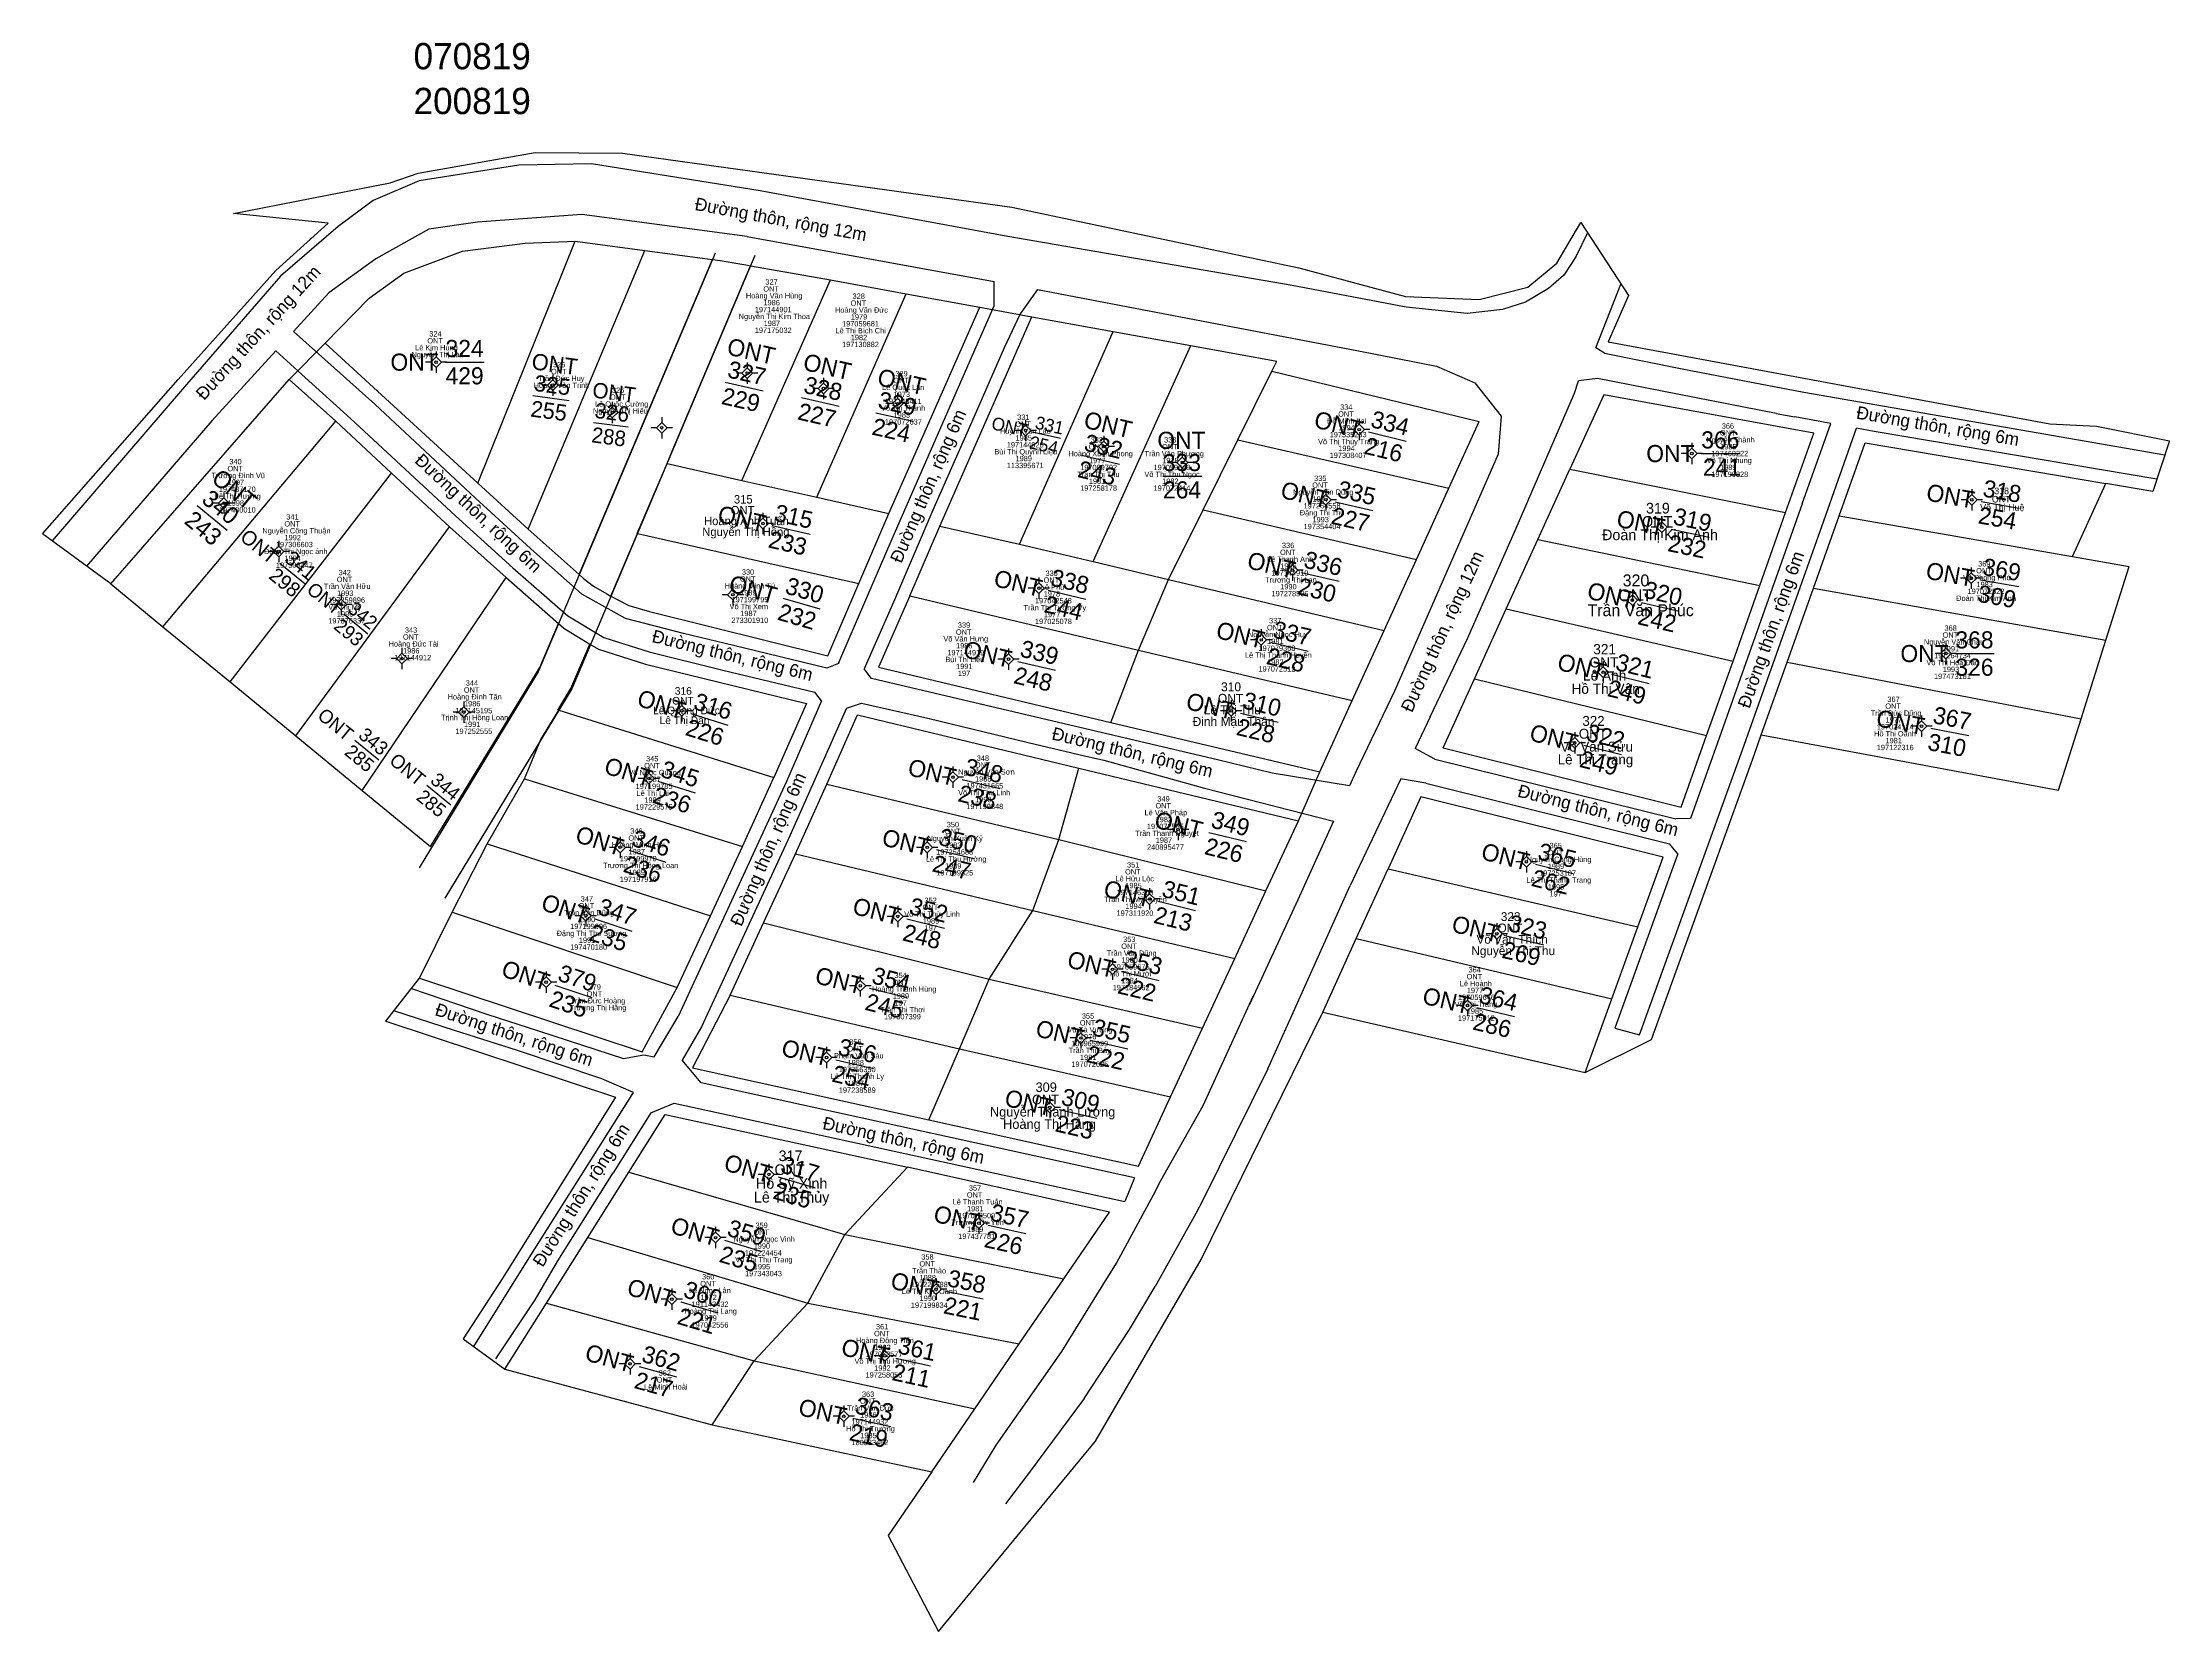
# Model space of a CAD drawing. Extents: x 540518 to 540767, y 1835192 to 1835377.
import ezdxf

# ---------------------------------------------------------------- set-up
doc = ezdxf.new("R2010")
doc.units = 0
for name, color, linetype in [('Level 1', 7, 'Continuous'), ('Level 10', 7, 'Continuous'), ('Level 11', 7, 'Continuous'), ('Level 13', 7, 'Continuous'), ('Level 16', 7, 'Continuous'), ('Level 2', 7, 'Continuous'), ('Level 22', 7, 'Continuous'), ('Level 23', 7, 'Continuous'), ('Level 4', 7, 'Continuous'), ('Level 59', 7, 'Continuous')]:
    doc.layers.add(name, color=color, linetype=linetype)

msp = doc.modelspace()

# ---------------------------------------------------------------- linework, layer by layer
at = {"layer": 'Level 10'}
for p, q in [((540568.51, 1835325.92), (540579.9, 1835354.24)), ((540574.43, 1835320.54), (540588.06, 1835353.16)), ((540599.43, 1835326.24), (540609.81, 1835349.71)), ((540608.2, 1835324.26), (540618.68, 1835348.09)), ((540631.96, 1835318.79), (540642.9, 1835343.68)), ((540640.58, 1835316.74), (540652.01, 1835342.03)), ((540642.9, 1835343.68), (540642.9, 1835343.68)), ((540657.51, 1835330.97), (540661.5, 1835339.04)), ((540661.5, 1835339.04), (540662.08, 1835340.2)), ((540661.5, 1835339.04), (540685.78, 1835333.12)), ((540531.65, 1835309.09), (540551.88, 1835333.18)), ((540653.46, 1835322.81), (540657.51, 1835330.97)), ((540657.51, 1835330.97), (540682.22, 1835325.32)), ((540539.51, 1835302.65), (540558.43, 1835327.08)), ((540590.71, 1835328.21), (540599.43, 1835326.24)), ((540692.65, 1835319.33), (540696.4, 1835327.55)), ((540696.4, 1835327.55), (540721.65, 1835322.49)), ((540599.43, 1835326.24), (540608.2, 1835324.26)), ((540608.2, 1835324.26), (540616.66, 1835322.35)), ((540755.26, 1835317.31), (540759.17, 1835325.86)), ((540613.13, 1835314.16), (540616.66, 1835322.35)), ((540649.41, 1835314.63), (540653.46, 1835322.81)), ((540653.46, 1835322.81), (540678.43, 1835316.99)), ((540718.62, 1835313.94), (540721.65, 1835322.49)), ((540727.93, 1835322.08), (540755.26, 1835317.31)), ((540547.22, 1835296.32), (540565.19, 1835320.82)), ((540587.2, 1835320.01), (540613.13, 1835314.16)), ((540622.62, 1835320.89), (540631.96, 1835318.79)), ((540688.95, 1835311.2), (540692.65, 1835319.33)), ((540692.65, 1835319.33), (540718.62, 1835313.94)), ((540631.96, 1835318.79), (540640.58, 1835316.74)), ((540640.58, 1835316.74), (540649.41, 1835314.63)), ((540755.26, 1835317.31), (540761.89, 1835316.15)), ((540525.53, 1835314.12), (540531.65, 1835309.09)), ((540554.99, 1835289.94), (540571.82, 1835314.86)), ((540580.91, 1835314.75), (540580.91, 1835314.75)), ((540645.88, 1835306.36), (540649.41, 1835314.63)), ((540649.41, 1835314.63), (540674.63, 1835308.65)), ((540649.41, 1835314.63), (540649.41, 1835314.63)), ((540759.16, 1835307.52), (540761.89, 1835316.15)), ((540619.09, 1835312.71), (540645.88, 1835306.36)), ((540715.5, 1835305.09), (540718.62, 1835313.94)), ((540724.92, 1835313.62), (540751.42, 1835308.9)), ((540575.8, 1835304.35), (540577.97, 1835309.48)), ((540685.23, 1835303.02), (540688.95, 1835311.2)), ((540688.95, 1835311.2), (540715.5, 1835305.09)), ((540531.65, 1835309.09), (540539.51, 1835302.65)), ((540751.42, 1835308.9), (540759.16, 1835307.52)), ((540751.42, 1835308.9), (540751.42, 1835308.9)), ((540756.25, 1835298.32), (540759.16, 1835307.52)), ((540642.64, 1835297.91), (540645.88, 1835306.36)), ((540645.88, 1835306.36), (540670.9, 1835300.49)), ((540712.41, 1835296.36), (540715.5, 1835305.09)), ((540721.83, 1835304.95), (540747.37, 1835300.03)), ((540539.51, 1835302.65), (540547.22, 1835296.32)), ((540685.23, 1835303.02), (540712.41, 1835296.36)), ((540575.91, 1835295.89), (540578, 1835299.33)), ((540578, 1835299.33), (540603.17, 1835291.46)), ((540667.1, 1835292.14), (540670.9, 1835300.49)), ((540747.37, 1835300.03), (540756.25, 1835298.32)), ((540747.37, 1835300.03), (540747.37, 1835300.03)), ((540547.22, 1835296.32), (540554.99, 1835289.94)), ((540573.97, 1835291.3), (540575.91, 1835295.89)), ((540636.54, 1835284.2), (540638.88, 1835292.57)), ((540569.62, 1835283.68), (540573.97, 1835291.3)), ((540573.97, 1835291.3), (540599.5, 1835283.38)), ((540609.38, 1835290.66), (540636.54, 1835284.2)), ((540633.5, 1835275.9), (540636.54, 1835284.2)), ((540636.54, 1835284.2), (540660.81, 1835278.18)), ((540565.53, 1835275.68), (540569.62, 1835283.68)), ((540569.62, 1835283.68), (540595.75, 1835275.25)), ((540605.72, 1835282.54), (540633.5, 1835275.9)), ((540675.11, 1835280.78), (540704.36, 1835273.97)), ((540561.69, 1835267.96), (540565.53, 1835275.68)), ((540565.53, 1835275.68), (540591.88, 1835266.88)), ((540601.99, 1835274.46), (540628.38, 1835267.86)), ((540628.38, 1835267.86), (540633.5, 1835275.9)), ((540633.5, 1835275.9), (540657.15, 1835270.29)), ((540671.38, 1835272.6), (540701.3, 1835265.55)), ((540701.3, 1835265.55), (540704.36, 1835273.97)), ((540624.91, 1835259.71), (540628.38, 1835267.86)), ((540628.38, 1835267.86), (540653.36, 1835262.11)), ((540598.07, 1835265.97), (540624.91, 1835259.71)), ((540667.46, 1835263.99), (540698.18, 1835256.93)), ((540621.33, 1835251.4), (540624.91, 1835259.71)), ((540624.91, 1835259.71), (540649.63, 1835254.07)), ((540586.2, 1835245.27), (540590.44, 1835252.02)), ((540586.2, 1835245.27), (540611.5, 1835237.98)), ((540611.5, 1835237.98), (540618.85, 1835245.83)), ((540581.39, 1835237.62), (540607.17, 1835229.94)), ((540607.17, 1835229.94), (540611.5, 1835237.98)), ((540611.5, 1835237.98), (540637.15, 1835232.77)), ((540576.55, 1835229.94), (540600.86, 1835223.18)), ((540600.86, 1835223.18), (540607.17, 1835229.94)), ((540607.17, 1835229.94), (540631.92, 1835225.15)), ((540571.69, 1835222.22), (540595.96, 1835215.7)), ((540595.96, 1835215.7), (540600.86, 1835223.18)), ((540600.86, 1835223.18), (540626.73, 1835217.57)), ((540595.96, 1835215.7), (540621.67, 1835210.19))]:
    msp.add_line(p, q, dxfattribs=at)
for points in [[(540727.93, 1835322.08), (540730.96, 1835330.64), (540759.17, 1835325.86)], [(540587.2, 1835320.01), (540587.16, 1835320.02), (540590.71, 1835328.21)], [(540578, 1835299.33), (540577.9, 1835299.36), (540577.9, 1835299.36), (540579.43, 1835301.87), (540581.63, 1835307.08)], [(540581.63, 1835307.08), (540582.64, 1835306.47), (540588.17, 1835304.73), (540607.01, 1835300.12), (540603.17, 1835291.46)], [(540554.99, 1835289.94), (540562.98, 1835283.38), (540575.8, 1835304.35)], [(540718.81, 1835296.47), (540753.62, 1835289.98), (540756.25, 1835298.32)], [(540681.54, 1835294.92), (540709.42, 1835288), (540712.41, 1835296.36)], [(540621.33, 1835251.4), (540645.87, 1835245.96), (540649.63, 1835254.07)]]:
    msp.add_lwpolyline(points, dxfattribs=at)
at = {"layer": 'Level 11'}
for p, q in [((540563.01, 1835340.08), (540562.38, 1835340.08)), ((540563.63, 1835340.71), (540563.01, 1835340.08)), ((540563.01, 1835340.08), (540563.63, 1835339.46)), ((540563.63, 1835341.33), (540563.63, 1835340.71)), ((540564.26, 1835340.08), (540563.63, 1835340.71)), ((540563.63, 1835339.46), (540564.26, 1835340.08)), ((540563.63, 1835339.46), (540563.63, 1835338.83)), ((540564.88, 1835340.08), (540564.26, 1835340.08)), ((540600.07, 1835339.43), (540599.45, 1835338.8)), ((540600.07, 1835340.05), (540600.07, 1835339.43)), ((540600.7, 1835338.8), (540600.07, 1835339.43)), ((540576.67, 1835337.39), (540576.04, 1835337.39)), ((540577.29, 1835338.02), (540576.67, 1835337.39)), ((540576.67, 1835337.39), (540577.29, 1835336.77)), ((540577.29, 1835338.64), (540577.29, 1835338.02)), ((540577.92, 1835337.39), (540577.29, 1835338.02)), ((540577.29, 1835336.77), (540577.92, 1835337.39)), ((540577.29, 1835336.77), (540577.29, 1835336.14)), ((540578.54, 1835337.39), (540577.92, 1835337.39)), ((540599.45, 1835338.8), (540598.82, 1835338.8)), ((540599.45, 1835338.8), (540600.07, 1835338.18)), ((540600.07, 1835338.18), (540600.7, 1835338.8)), ((540600.07, 1835338.18), (540600.07, 1835337.55)), ((540601.32, 1835338.8), (540600.7, 1835338.8)), ((540608.36, 1835336.99), (540607.74, 1835336.99)), ((540608.99, 1835337.61), (540608.36, 1835336.99)), ((540608.36, 1835336.99), (540608.99, 1835336.36)), ((540608.99, 1835338.24), (540608.99, 1835337.61)), ((540609.61, 1835336.99), (540608.99, 1835337.61)), ((540608.99, 1835336.36), (540609.61, 1835336.99)), ((540610.24, 1835336.99), (540609.61, 1835336.99)), ((540583.65, 1835334.19), (540583.02, 1835334.19)), ((540584.27, 1835334.81), (540583.65, 1835334.19)), ((540583.65, 1835334.19), (540584.27, 1835333.56)), ((540584.27, 1835335.44), (540584.27, 1835334.81)), ((540584.9, 1835334.19), (540584.27, 1835334.81)), ((540584.27, 1835333.56), (540584.9, 1835334.19)), ((540585.52, 1835334.19), (540584.9, 1835334.19)), ((540608.99, 1835336.36), (540608.99, 1835335.74)), ((540617.06, 1835335.22), (540616.43, 1835335.22)), ((540617.68, 1835335.84), (540617.06, 1835335.22)), ((540617.06, 1835335.22), (540617.68, 1835334.59)), ((540617.68, 1835336.47), (540617.68, 1835335.84)), ((540618.31, 1835335.22), (540617.68, 1835335.84)), ((540617.68, 1835334.59), (540618.31, 1835335.22)), ((540617.68, 1835334.59), (540617.68, 1835333.97)), ((540618.93, 1835335.22), (540618.31, 1835335.22)), ((540584.27, 1835333.56), (540584.27, 1835332.94)), ((540589.43, 1835332.4), (540588.8, 1835332.4)), ((540590.05, 1835333.03), (540589.43, 1835332.4)), ((540589.43, 1835332.4), (540590.05, 1835331.78)), ((540590.05, 1835333.65), (540590.05, 1835333.03)), ((540590.68, 1835332.4), (540590.05, 1835333.03)), ((540590.05, 1835331.78), (540590.68, 1835332.4)), ((540590.05, 1835331.78), (540590.05, 1835331.15)), ((540591.3, 1835332.4), (540590.68, 1835332.4)), ((540632.05, 1835332.09), (540631.42, 1835332.09)), ((540632.67, 1835332.72), (540632.05, 1835332.09)), ((540632.05, 1835332.09), (540632.67, 1835331.47)), ((540632.67, 1835333.34), (540632.67, 1835332.72)), ((540633.3, 1835332.09), (540632.67, 1835332.72)), ((540632.67, 1835331.47), (540633.3, 1835332.09)), ((540633.92, 1835332.09), (540633.3, 1835332.09)), ((540671.1, 1835332.18), (540670.48, 1835332.18)), ((540671.73, 1835332.8), (540671.1, 1835332.18)), ((540671.1, 1835332.18), (540671.73, 1835331.55)), ((540671.73, 1835333.43), (540671.73, 1835332.8)), ((540672.35, 1835332.18), (540671.73, 1835332.8)), ((540671.73, 1835331.55), (540672.35, 1835332.18)), ((540671.73, 1835331.55), (540671.73, 1835330.93)), ((540672.98, 1835332.18), (540672.35, 1835332.18)), ((540632.67, 1835331.47), (540632.67, 1835330.84)), ((540641.2, 1835330.21), (540640.57, 1835330.21)), ((540641.82, 1835330.83), (540641.2, 1835330.21)), ((540641.2, 1835330.21), (540641.82, 1835329.58)), ((540641.82, 1835331.46), (540641.82, 1835330.83)), ((540642.45, 1835330.21), (540641.82, 1835330.83)), ((540641.82, 1835329.58), (540642.45, 1835330.21)), ((540641.82, 1835329.58), (540641.82, 1835328.96)), ((540643.07, 1835330.21), (540642.45, 1835330.21)), ((540651.01, 1835329.58), (540651.01, 1835328.96)), ((540710.05, 1835329.38), (540709.42, 1835329.38)), ((540710.67, 1835330.01), (540710.05, 1835329.38)), ((540710.05, 1835329.38), (540710.67, 1835328.76)), ((540710.67, 1835330.63), (540710.67, 1835330.01)), ((540711.3, 1835329.38), (540710.67, 1835330.01)), ((540710.67, 1835328.76), (540711.3, 1835329.38)), ((540711.92, 1835329.38), (540711.3, 1835329.38)), ((540650.39, 1835328.33), (540649.76, 1835328.33)), ((540651.01, 1835328.96), (540650.39, 1835328.33)), ((540650.39, 1835328.33), (540651.01, 1835327.71)), ((540651.64, 1835328.33), (540651.01, 1835328.96)), ((540651.01, 1835327.71), (540651.64, 1835328.33)), ((540651.01, 1835327.71), (540651.01, 1835327.08)), ((540652.26, 1835328.33), (540651.64, 1835328.33)), ((540710.67, 1835328.76), (540710.67, 1835328.13)), ((540538.79, 1835324.19), (540538.17, 1835323.56)), ((540538.79, 1835324.81), (540538.79, 1835324.19)), ((540539.42, 1835323.56), (540538.79, 1835324.19)), ((540667.83, 1835324.6), (540667.2, 1835323.98)), ((540667.83, 1835325.23), (540667.83, 1835324.6)), ((540668.45, 1835323.98), (540667.83, 1835324.6)), ((540743.45, 1835324.59), (540742.82, 1835323.97)), ((540743.45, 1835325.22), (540743.45, 1835324.59)), ((540744.07, 1835323.97), (540743.45, 1835324.59)), ((540538.17, 1835323.56), (540537.54, 1835323.56)), ((540538.17, 1835323.56), (540538.79, 1835322.94)), ((540538.79, 1835322.94), (540539.42, 1835323.56)), ((540538.79, 1835322.94), (540538.79, 1835322.31)), ((540540.04, 1835323.56), (540539.42, 1835323.56)), ((540601.91, 1835321.81), (540601.29, 1835321.19)), ((540601.91, 1835322.44), (540601.91, 1835321.81)), ((540602.54, 1835321.19), (540601.91, 1835321.81)), ((540667.2, 1835323.98), (540666.58, 1835323.98)), ((540667.2, 1835323.98), (540667.83, 1835323.35)), ((540667.83, 1835323.35), (540668.45, 1835323.98)), ((540667.83, 1835323.35), (540667.83, 1835322.73)), ((540669.08, 1835323.98), (540668.45, 1835323.98)), ((540707.17, 1835322), (540707.17, 1835321.38)), ((540742.82, 1835323.97), (540742.2, 1835323.97)), ((540742.82, 1835323.97), (540743.45, 1835323.34)), ((540743.45, 1835323.34), (540744.07, 1835323.97)), ((540743.45, 1835323.34), (540743.45, 1835322.72)), ((540744.7, 1835323.97), (540744.07, 1835323.97)), ((540545.2, 1835319.16), (540545.2, 1835318.54)), ((540601.29, 1835321.19), (540600.66, 1835321.19)), ((540601.29, 1835321.19), (540601.91, 1835320.56)), ((540601.91, 1835320.56), (540602.54, 1835321.19)), ((540601.91, 1835320.56), (540601.91, 1835319.94)), ((540603.16, 1835321.19), (540602.54, 1835321.19)), ((540706.55, 1835320.75), (540705.92, 1835320.75)), ((540707.17, 1835321.38), (540706.55, 1835320.75)), ((540706.55, 1835320.75), (540707.17, 1835320.12)), ((540707.8, 1835320.75), (540707.17, 1835321.38)), ((540707.17, 1835320.12), (540707.8, 1835320.75)), ((540707.17, 1835320.12), (540707.17, 1835319.5)), ((540708.42, 1835320.75), (540707.8, 1835320.75)), ((540544.57, 1835317.91), (540543.95, 1835317.91)), ((540545.2, 1835318.54), (540544.57, 1835317.91)), ((540544.57, 1835317.91), (540545.2, 1835317.29)), ((540545.82, 1835317.91), (540545.2, 1835318.54)), ((540545.2, 1835317.29), (540545.82, 1835317.91)), ((540545.2, 1835317.29), (540545.2, 1835316.66)), ((540546.45, 1835317.91), (540545.82, 1835317.91)), ((540663.9, 1835316.98), (540663.9, 1835316.35)), ((540598.38, 1835314.11), (540598.38, 1835313.49)), ((540634.23, 1835314.26), (540633.6, 1835313.63)), ((540634.23, 1835314.88), (540634.23, 1835314.26)), ((540634.85, 1835313.63), (540634.23, 1835314.26)), ((540663.28, 1835315.73), (540662.65, 1835315.73)), ((540663.9, 1835316.35), (540663.28, 1835315.73)), ((540663.28, 1835315.73), (540663.9, 1835315.1)), ((540664.53, 1835315.73), (540663.9, 1835316.35)), ((540663.9, 1835315.1), (540664.53, 1835315.73)), ((540663.9, 1835315.1), (540663.9, 1835314.48)), ((540665.15, 1835315.73), (540664.53, 1835315.73)), ((540742.78, 1835314.8), (540742.15, 1835314.8)), ((540743.4, 1835315.43), (540742.78, 1835314.8)), ((540742.78, 1835314.8), (540743.4, 1835314.18)), ((540743.4, 1835316.05), (540743.4, 1835315.43)), ((540744.03, 1835314.8), (540743.4, 1835315.43)), ((540743.4, 1835314.18), (540744.03, 1835314.8)), ((540743.4, 1835314.18), (540743.4, 1835313.55)), ((540744.65, 1835314.8), (540744.03, 1835314.8)), ((540551.89, 1835311.7), (540551.26, 1835311.7)), ((540552.51, 1835312.32), (540551.89, 1835311.7)), ((540551.89, 1835311.7), (540552.51, 1835311.07)), ((540552.51, 1835312.95), (540552.51, 1835312.32)), ((540553.14, 1835311.7), (540552.51, 1835312.32)), ((540552.51, 1835311.07), (540553.14, 1835311.7)), ((540553.76, 1835311.7), (540553.14, 1835311.7)), ((540597.76, 1835312.86), (540597.13, 1835312.86)), ((540598.38, 1835313.49), (540597.76, 1835312.86)), ((540597.76, 1835312.86), (540598.38, 1835312.24)), ((540599.01, 1835312.86), (540598.38, 1835313.49)), ((540598.38, 1835312.24), (540599.01, 1835312.86)), ((540598.38, 1835312.24), (540598.38, 1835311.61)), ((540599.63, 1835312.86), (540599.01, 1835312.86)), ((540633.6, 1835313.63), (540632.98, 1835313.63)), ((540633.6, 1835313.63), (540634.23, 1835313.01)), ((540634.23, 1835313.01), (540634.85, 1835313.63)), ((540634.23, 1835313.01), (540634.23, 1835312.38)), ((540635.48, 1835313.63), (540634.85, 1835313.63)), ((540703.08, 1835312.21), (540702.46, 1835312.21)), ((540703.71, 1835312.83), (540703.08, 1835312.21)), ((540703.08, 1835312.21), (540703.71, 1835311.58)), ((540703.71, 1835313.46), (540703.71, 1835312.83)), ((540704.33, 1835312.21), (540703.71, 1835312.83)), ((540703.71, 1835311.58), (540704.33, 1835312.21)), ((540703.71, 1835311.58), (540703.71, 1835310.96)), ((540704.96, 1835312.21), (540704.33, 1835312.21)), ((540552.51, 1835311.07), (540552.51, 1835310.45)), ((540559.64, 1835306.63), (540559.64, 1835306.01)), ((540659.64, 1835307.56), (540659.01, 1835307.56)), ((540660.26, 1835308.19), (540659.64, 1835307.56)), ((540659.64, 1835307.56), (540660.26, 1835306.94)), ((540660.26, 1835308.81), (540660.26, 1835308.19)), ((540660.89, 1835307.56), (540660.26, 1835308.19)), ((540660.26, 1835306.94), (540660.89, 1835307.56)), ((540660.26, 1835306.94), (540660.26, 1835306.31)), ((540661.51, 1835307.56), (540660.89, 1835307.56)), ((540740.43, 1835307.22), (540740.43, 1835306.59)), ((540559.02, 1835305.38), (540558.39, 1835305.38)), ((540559.64, 1835306.01), (540559.02, 1835305.38)), ((540559.02, 1835305.38), (540559.64, 1835304.76)), ((540560.27, 1835305.38), (540559.64, 1835306.01)), ((540559.64, 1835304.76), (540560.27, 1835305.38)), ((540559.64, 1835304.76), (540559.64, 1835304.13)), ((540560.89, 1835305.38), (540560.27, 1835305.38)), ((540630.05, 1835305.31), (540629.42, 1835305.31)), ((540630.67, 1835305.94), (540630.05, 1835305.31)), ((540630.05, 1835305.31), (540630.67, 1835304.69)), ((540630.67, 1835306.56), (540630.67, 1835305.94)), ((540631.3, 1835305.31), (540630.67, 1835305.94)), ((540630.67, 1835304.69), (540631.3, 1835305.31)), ((540630.67, 1835304.69), (540630.67, 1835304.06)), ((540631.92, 1835305.31), (540631.3, 1835305.31)), ((540700.3, 1835304.41), (540699.68, 1835303.78)), ((540700.3, 1835305.03), (540700.3, 1835304.41)), ((540700.93, 1835303.78), (540700.3, 1835304.41)), ((540739.81, 1835305.97), (540739.18, 1835305.97)), ((540740.43, 1835306.59), (540739.81, 1835305.97)), ((540739.81, 1835305.97), (540740.43, 1835305.34)), ((540741.06, 1835305.97), (540740.43, 1835306.59)), ((540740.43, 1835305.34), (540741.06, 1835305.97)), ((540740.43, 1835305.34), (540740.43, 1835304.72)), ((540741.68, 1835305.97), (540741.06, 1835305.97)), ((540699.68, 1835303.78), (540699.05, 1835303.78)), ((540699.68, 1835303.78), (540700.3, 1835303.16)), ((540700.3, 1835303.16), (540700.93, 1835303.78)), ((540700.3, 1835303.16), (540700.3, 1835302.53)), ((540701.55, 1835303.78), (540700.93, 1835303.78)), ((540566.89, 1835299.75), (540566.27, 1835299.12)), ((540566.89, 1835300.37), (540566.89, 1835299.75)), ((540567.52, 1835299.12), (540566.89, 1835299.75)), ((540591.79, 1835299.27), (540591.16, 1835299.27)), ((540592.41, 1835299.9), (540591.79, 1835299.27)), ((540591.79, 1835299.27), (540592.41, 1835298.65)), ((540592.41, 1835300.52), (540592.41, 1835299.9)), ((540593.04, 1835299.27), (540592.41, 1835299.9)), ((540592.41, 1835298.65), (540593.04, 1835299.27)), ((540593.66, 1835299.27), (540593.04, 1835299.27)), ((540656.11, 1835299.25), (540655.49, 1835299.25)), ((540656.74, 1835299.88), (540656.11, 1835299.25)), ((540656.11, 1835299.25), (540656.74, 1835298.62)), ((540656.74, 1835300.5), (540656.74, 1835299.88)), ((540657.36, 1835299.25), (540656.74, 1835299.88)), ((540656.74, 1835298.62), (540657.36, 1835299.25)), ((540657.99, 1835299.25), (540657.36, 1835299.25)), ((540566.27, 1835299.12), (540565.64, 1835299.12)), ((540566.27, 1835299.12), (540566.89, 1835298.5)), ((540566.89, 1835298.5), (540567.52, 1835299.12)), ((540566.89, 1835298.5), (540566.89, 1835297.87)), ((540568.14, 1835299.12), (540567.52, 1835299.12)), ((540592.41, 1835298.65), (540592.41, 1835298.02)), ((540656.74, 1835298.62), (540656.74, 1835298)), ((540696.96, 1835296.76), (540696.96, 1835296.14)), ((540736.95, 1835297.46), (540736.33, 1835297.46)), ((540737.58, 1835298.08), (540736.95, 1835297.46)), ((540736.95, 1835297.46), (540737.58, 1835296.83)), ((540737.58, 1835298.71), (540737.58, 1835298.08)), ((540738.2, 1835297.46), (540737.58, 1835298.08)), ((540737.58, 1835296.83), (540738.2, 1835297.46)), ((540737.58, 1835296.83), (540737.58, 1835296.21)), ((540738.83, 1835297.46), (540738.2, 1835297.46)), ((540696.33, 1835295.51), (540695.71, 1835295.51)), ((540696.96, 1835296.14), (540696.33, 1835295.51)), ((540696.33, 1835295.51), (540696.96, 1835294.89)), ((540697.58, 1835295.51), (540696.96, 1835296.14)), ((540696.96, 1835294.89), (540697.58, 1835295.51)), ((540696.96, 1835294.89), (540696.96, 1835294.26)), ((540698.21, 1835295.51), (540697.58, 1835295.51)), ((540588.56, 1835291.98), (540587.94, 1835291.35)), ((540588.56, 1835292.6), (540588.56, 1835291.98)), ((540589.19, 1835291.35), (540588.56, 1835291.98)), ((540624.16, 1835292.11), (540623.54, 1835291.49)), ((540624.16, 1835292.74), (540624.16, 1835292.11)), ((540624.79, 1835291.49), (540624.16, 1835292.11)), ((540587.94, 1835291.35), (540587.31, 1835291.35)), ((540587.94, 1835291.35), (540588.56, 1835290.73)), ((540588.56, 1835290.73), (540589.19, 1835291.35)), ((540588.56, 1835290.73), (540588.56, 1835290.1)), ((540589.81, 1835291.35), (540589.19, 1835291.35)), ((540623.54, 1835291.49), (540622.91, 1835291.49)), ((540623.54, 1835291.49), (540624.16, 1835290.86)), ((540624.16, 1835290.86), (540624.79, 1835291.49)), ((540624.16, 1835290.86), (540624.16, 1835290.24)), ((540625.41, 1835291.49), (540624.79, 1835291.49)), ((540585.17, 1835284.53), (540585.17, 1835283.91)), ((540621.13, 1835284.53), (540621.13, 1835283.91)), ((540649.89, 1835285.38), (540649.26, 1835285.38)), ((540650.51, 1835286.01), (540649.89, 1835285.38)), ((540649.89, 1835285.38), (540650.51, 1835284.76)), ((540650.51, 1835286.63), (540650.51, 1835286.01)), ((540651.14, 1835285.38), (540650.51, 1835286.01)), ((540650.51, 1835284.76), (540651.14, 1835285.38)), ((540650.51, 1835284.76), (540650.51, 1835284.13)), ((540651.76, 1835285.38), (540651.14, 1835285.38)), ((540584.55, 1835283.28), (540583.92, 1835283.28)), ((540585.17, 1835283.91), (540584.55, 1835283.28)), ((540584.55, 1835283.28), (540585.17, 1835282.66)), ((540585.8, 1835283.28), (540585.17, 1835283.91)), ((540585.17, 1835282.66), (540585.8, 1835283.28)), ((540585.17, 1835282.66), (540585.17, 1835282.03)), ((540586.42, 1835283.28), (540585.8, 1835283.28)), ((540620.51, 1835283.28), (540619.88, 1835283.28)), ((540621.13, 1835283.91), (540620.51, 1835283.28)), ((540620.51, 1835283.28), (540621.13, 1835282.66)), ((540621.76, 1835283.28), (540621.13, 1835283.91)), ((540621.13, 1835282.66), (540621.76, 1835283.28)), ((540621.13, 1835282.66), (540621.13, 1835282.03)), ((540622.38, 1835283.28), (540621.76, 1835283.28)), ((540691.3, 1835282.22), (540690.68, 1835281.59)), ((540691.3, 1835282.84), (540691.3, 1835282.22)), ((540691.93, 1835281.59), (540691.3, 1835282.22)), ((540690.68, 1835281.59), (540690.05, 1835281.59)), ((540690.68, 1835281.59), (540691.3, 1835280.97)), ((540691.3, 1835280.97), (540691.93, 1835281.59)), ((540691.3, 1835280.97), (540691.3, 1835280.34)), ((540692.55, 1835281.59), (540691.93, 1835281.59)), ((540646.56, 1835277.24), (540645.93, 1835277.24)), ((540647.18, 1835277.86), (540646.56, 1835277.24)), ((540646.56, 1835277.24), (540647.18, 1835276.61)), ((540647.18, 1835278.49), (540647.18, 1835277.86)), ((540647.81, 1835277.24), (540647.18, 1835277.86)), ((540647.18, 1835276.61), (540647.81, 1835277.24)), ((540648.43, 1835277.24), (540647.81, 1835277.24)), ((540580.56, 1835275.28), (540579.93, 1835275.28)), ((540581.18, 1835275.91), (540580.56, 1835275.28)), ((540580.56, 1835275.28), (540581.18, 1835274.66)), ((540581.18, 1835276.53), (540581.18, 1835275.91)), ((540581.81, 1835275.28), (540581.18, 1835275.91)), ((540581.18, 1835274.66), (540581.81, 1835275.28)), ((540581.18, 1835274.66), (540581.18, 1835274.03)), ((540582.43, 1835275.28), (540581.81, 1835275.28)), ((540617.07, 1835275.2), (540616.44, 1835275.2)), ((540617.69, 1835275.82), (540617.07, 1835275.2)), ((540617.07, 1835275.2), (540617.69, 1835274.57)), ((540617.69, 1835276.45), (540617.69, 1835275.82)), ((540618.32, 1835275.2), (540617.69, 1835275.82)), ((540617.69, 1835274.57), (540618.32, 1835275.2)), ((540617.69, 1835274.57), (540617.69, 1835273.95)), ((540618.94, 1835275.2), (540618.32, 1835275.2)), ((540647.18, 1835276.61), (540647.18, 1835275.99)), ((540687.85, 1835274.42), (540687.85, 1835273.79)), ((540687.22, 1835273.17), (540686.6, 1835273.17)), ((540687.85, 1835273.79), (540687.22, 1835273.17)), ((540687.22, 1835273.17), (540687.85, 1835272.54)), ((540688.47, 1835273.17), (540687.85, 1835273.79)), ((540687.85, 1835272.54), (540688.47, 1835273.17)), ((540687.85, 1835272.54), (540687.85, 1835271.92)), ((540689.1, 1835273.17), (540688.47, 1835273.17)), ((540642.83, 1835269.64), (540642.2, 1835269.01)), ((540642.83, 1835270.26), (540642.83, 1835269.64)), ((540643.45, 1835269.01), (540642.83, 1835269.64)), ((540575.89, 1835267.51), (540575.26, 1835267.51)), ((540576.51, 1835268.14), (540575.89, 1835267.51)), ((540575.89, 1835267.51), (540576.51, 1835266.89)), ((540576.51, 1835268.76), (540576.51, 1835268.14)), ((540577.14, 1835267.51), (540576.51, 1835268.14)), ((540576.51, 1835266.89), (540577.14, 1835267.51)), ((540576.51, 1835266.89), (540576.51, 1835266.26)), ((540577.76, 1835267.51), (540577.14, 1835267.51)), ((540612.69, 1835267.08), (540612.06, 1835267.08)), ((540613.31, 1835267.71), (540612.69, 1835267.08)), ((540612.69, 1835267.08), (540613.31, 1835266.46)), ((540613.31, 1835268.33), (540613.31, 1835267.71)), ((540613.94, 1835267.08), (540613.31, 1835267.71)), ((540613.31, 1835266.46), (540613.94, 1835267.08)), ((540614.56, 1835267.08), (540613.94, 1835267.08)), ((540642.2, 1835269.01), (540641.58, 1835269.01)), ((540642.2, 1835269.01), (540642.83, 1835268.39)), ((540642.83, 1835268.39), (540643.45, 1835269.01)), ((540642.83, 1835268.39), (540642.83, 1835267.76)), ((540644.08, 1835269.01), (540643.45, 1835269.01)), ((540613.31, 1835266.46), (540613.31, 1835265.83)), ((540683.8, 1835264.77), (540683.17, 1835264.77)), ((540684.42, 1835265.4), (540683.8, 1835264.77)), ((540683.8, 1835264.77), (540684.42, 1835264.15)), ((540684.42, 1835266.02), (540684.42, 1835265.4)), ((540685.05, 1835264.77), (540684.42, 1835265.4)), ((540684.42, 1835264.15), (540685.05, 1835264.77)), ((540685.67, 1835264.77), (540685.05, 1835264.77)), ((540639.14, 1835262.22), (540639.14, 1835261.59)), ((540684.42, 1835264.15), (540684.42, 1835263.52)), ((540609.36, 1835259.3), (540608.73, 1835258.68)), ((540609.36, 1835259.93), (540609.36, 1835259.3)), ((540609.98, 1835258.68), (540609.36, 1835259.3)), ((540638.52, 1835260.97), (540637.89, 1835260.97)), ((540639.14, 1835261.59), (540638.52, 1835260.97)), ((540638.52, 1835260.97), (540639.14, 1835260.34)), ((540639.77, 1835260.97), (540639.14, 1835261.59)), ((540639.14, 1835260.34), (540639.77, 1835260.97)), ((540639.14, 1835260.34), (540639.14, 1835259.72)), ((540640.39, 1835260.97), (540639.77, 1835260.97)), ((540608.73, 1835258.68), (540608.11, 1835258.68)), ((540608.73, 1835258.68), (540609.36, 1835258.05)), ((540609.36, 1835258.05), (540609.98, 1835258.68)), ((540609.36, 1835258.05), (540609.36, 1835257.43)), ((540610.61, 1835258.68), (540609.98, 1835258.68)), ((540634.88, 1835252.84), (540634.25, 1835252.84)), ((540635.5, 1835253.47), (540634.88, 1835252.84)), ((540634.88, 1835252.84), (540635.5, 1835252.22)), ((540635.5, 1835254.09), (540635.5, 1835253.47)), ((540636.12, 1835252.84), (540635.5, 1835253.47)), ((540635.5, 1835252.22), (540636.12, 1835252.84)), ((540635.5, 1835252.22), (540635.5, 1835251.59)), ((540636.75, 1835252.84), (540636.12, 1835252.84)), ((540601.98, 1835245), (540601.36, 1835245)), ((540602.61, 1835245.62), (540601.98, 1835245)), ((540601.98, 1835245), (540602.61, 1835244.38)), ((540602.61, 1835246.25), (540602.61, 1835245.62)), ((540603.23, 1835245), (540602.61, 1835245.62)), ((540602.61, 1835244.38), (540603.23, 1835245)), ((540602.61, 1835244.38), (540602.61, 1835243.75)), ((540603.86, 1835245), (540603.23, 1835245)), ((540627.18, 1835239.93), (540626.56, 1835239.3)), ((540627.18, 1835240.55), (540627.18, 1835239.93)), ((540627.81, 1835239.3), (540627.18, 1835239.93)), ((540595.73, 1835237.6), (540595.11, 1835237.6)), ((540596.36, 1835238.23), (540595.73, 1835237.6)), ((540595.73, 1835237.6), (540596.36, 1835236.98)), ((540596.36, 1835238.85), (540596.36, 1835238.23)), ((540596.98, 1835237.6), (540596.36, 1835238.23)), ((540596.36, 1835236.98), (540596.98, 1835237.6)), ((540596.36, 1835236.98), (540596.36, 1835236.35)), ((540597.61, 1835237.6), (540596.98, 1835237.6)), ((540626.56, 1835239.3), (540625.93, 1835239.3)), ((540626.56, 1835239.3), (540627.18, 1835238.68)), ((540627.18, 1835238.68), (540627.81, 1835239.3)), ((540627.18, 1835238.68), (540627.18, 1835238.05)), ((540628.43, 1835239.3), (540627.81, 1835239.3)), ((540622.18, 1835232.19), (540621.56, 1835231.56)), ((540622.18, 1835232.81), (540622.18, 1835232.19)), ((540622.81, 1835231.56), (540622.18, 1835232.19)), ((540590.6, 1835230.4), (540589.98, 1835230.4)), ((540591.23, 1835231.03), (540590.6, 1835230.4)), ((540590.6, 1835230.4), (540591.23, 1835229.78)), ((540591.23, 1835231.65), (540591.23, 1835231.03)), ((540591.85, 1835230.4), (540591.23, 1835231.03)), ((540591.23, 1835229.78), (540591.85, 1835230.4)), ((540591.23, 1835229.78), (540591.23, 1835229.15)), ((540592.48, 1835230.4), (540591.85, 1835230.4)), ((540621.56, 1835231.56), (540620.93, 1835231.56)), ((540621.56, 1835231.56), (540622.18, 1835230.94)), ((540622.18, 1835230.94), (540622.81, 1835231.56)), ((540622.18, 1835230.94), (540622.18, 1835230.31)), ((540623.43, 1835231.56), (540622.81, 1835231.56)), ((540616.18, 1835225.01), (540616.18, 1835224.39)), ((540585.71, 1835222.82), (540585.09, 1835222.82)), ((540586.34, 1835223.45), (540585.71, 1835222.82)), ((540585.71, 1835222.82), (540586.34, 1835222.2)), ((540586.34, 1835224.07), (540586.34, 1835223.45)), ((540586.96, 1835222.82), (540586.34, 1835223.45)), ((540586.34, 1835222.2), (540586.96, 1835222.82)), ((540586.34, 1835222.2), (540586.34, 1835221.57)), ((540587.59, 1835222.82), (540586.96, 1835222.82)), ((540615.56, 1835223.76), (540614.93, 1835223.76)), ((540616.18, 1835224.39), (540615.56, 1835223.76)), ((540615.56, 1835223.76), (540616.18, 1835223.14)), ((540616.81, 1835223.76), (540616.18, 1835224.39)), ((540616.18, 1835223.14), (540616.81, 1835223.76)), ((540616.18, 1835223.14), (540616.18, 1835222.51)), ((540617.43, 1835223.76), (540616.81, 1835223.76)), ((540611.37, 1835217.31), (540610.74, 1835216.69)), ((540611.37, 1835217.94), (540611.37, 1835217.31)), ((540611.99, 1835216.69), (540611.37, 1835217.31)), ((540610.74, 1835216.69), (540610.12, 1835216.69)), ((540610.74, 1835216.69), (540611.37, 1835216.06)), ((540611.37, 1835216.06), (540611.99, 1835216.69)), ((540611.37, 1835216.06), (540611.37, 1835215.44)), ((540612.62, 1835216.69), (540611.99, 1835216.69))]:
    msp.add_line(p, q, dxfattribs=at)
for centre in [(540563.63, 1835340.08), (540577.29, 1835337.39), (540600.07, 1835338.8), (540608.99, 1835336.99), (540584.27, 1835334.19), (540617.68, 1835335.22), (540590.05, 1835332.4), (540632.67, 1835332.09), (540671.73, 1835332.18), (540641.82, 1835330.21), (540710.67, 1835329.38), (540651.01, 1835328.33), (540667.83, 1835323.98), (540743.45, 1835323.97), (540538.79, 1835323.56), (540601.91, 1835321.19), (540707.17, 1835320.75), (540545.2, 1835317.91), (540663.9, 1835315.73), (540743.4, 1835314.8), (540552.51, 1835311.7), (540598.38, 1835312.86), (540634.23, 1835313.63), (540703.71, 1835312.21), (540660.26, 1835307.56), (540559.64, 1835305.38), (540630.67, 1835305.31), (540740.43, 1835305.97), (540700.3, 1835303.78), (540566.89, 1835299.12), (540592.41, 1835299.27), (540656.74, 1835299.25), (540737.58, 1835297.46), (540696.96, 1835295.51), (540588.56, 1835291.35), (540624.16, 1835291.49), (540650.51, 1835285.38), (540585.17, 1835283.28), (540621.13, 1835283.28), (540691.3, 1835281.59), (540647.18, 1835277.24), (540581.18, 1835275.28), (540617.69, 1835275.2), (540687.85, 1835273.17), (540576.51, 1835267.51), (540613.31, 1835267.08), (540642.83, 1835269.01), (540684.42, 1835264.77), (540639.14, 1835260.97), (540609.36, 1835258.68), (540635.5, 1835252.84), (540602.61, 1835245), (540627.18, 1835239.3), (540596.36, 1835237.6), (540591.23, 1835230.4), (540622.18, 1835231.56), (540586.34, 1835222.82), (540616.18, 1835223.76), (540611.37, 1835216.69)]:
    msp.add_circle(centre, 0.15, dxfattribs=at)
at = {"layer": 'Level 13'}
for p, q in [((540564.74, 1835340.08), (540569.27, 1835340.08)), ((540597.5, 1835337.74), (540601.93, 1835336.74)), ((540574.95, 1835336.17), (540579.23, 1835335.6)), ((540606.42, 1835335.93), (540610.85, 1835334.93)), ((540615.11, 1835334.16), (540619.54, 1835333.16)), ((540582.06, 1835333.03), (540586.11, 1835332.49)), ((540633.44, 1835331.92), (540636.75, 1835331.17)), ((540672.81, 1835331.92), (540677.21, 1835330.84)), ((540639.24, 1835329.18), (540643.65, 1835328.13)), ((540711.78, 1835329.38), (540716.32, 1835329.38)), ((540648.74, 1835326.73), (540653.28, 1835326.73)), ((540535.67, 1835323.3), (540539.17, 1835320.42)), ((540668.9, 1835323.73), (540673.34, 1835322.7)), ((540744.54, 1835323.78), (540749.01, 1835323)), ((540602.99, 1835320.95), (540607.42, 1835319.95)), ((540708.26, 1835320.52), (540712.7, 1835319.6)), ((540545.32, 1835316.56), (540548.31, 1835314.11)), ((540664.98, 1835315.47), (540669.39, 1835314.43)), ((540744.49, 1835314.61), (540748.96, 1835313.81)), ((540604.22, 1835312.46), (540608.56, 1835311.19)), ((540635.31, 1835313.37), (540639.72, 1835312.32)), ((540704.8, 1835311.96), (540709.21, 1835310.94)), ((540552.85, 1835310.57), (540555.66, 1835308.27)), ((540661.34, 1835307.3), (540665.75, 1835306.26)), ((540631.75, 1835305.05), (540636.16, 1835304.01)), ((540741.54, 1835305.97), (540746.08, 1835305.97)), ((540701.28, 1835303.54), (540705.69, 1835302.46)), ((540593.47, 1835298.94), (540597.8, 1835297.58)), ((540657.82, 1835299), (540662.23, 1835297.95)), ((540738.67, 1835297.25), (540743.12, 1835296.39)), ((540554.11, 1835295.84), (540556.92, 1835293.53)), ((540698.03, 1835295.24), (540702.44, 1835294.15)), ((540562.53, 1835290.56), (540565.35, 1835288.25)), ((540589.61, 1835291.02), (540593.96, 1835289.66)), ((540625.24, 1835291.23), (540629.65, 1835290.17)), ((540654.11, 1835285.04), (540658.52, 1835283.95)), ((540586.23, 1835282.94), (540590.54, 1835281.55)), ((540622.21, 1835283.02), (540626.62, 1835281.97)), ((540692.37, 1835281.32), (540696.79, 1835280.22)), ((540648.17, 1835277), (540652.57, 1835275.91)), ((540582.22, 1835274.93), (540586.54, 1835273.49)), ((540618.76, 1835274.93), (540623.16, 1835273.83)), ((540688.93, 1835272.92), (540693.35, 1835271.87)), ((540577.55, 1835267.16), (540581.87, 1835265.72)), ((540614.37, 1835266.81), (540618.79, 1835265.71)), ((540643.91, 1835268.75), (540648.32, 1835267.71)), ((540685.5, 1835264.52), (540689.91, 1835263.48)), ((540640.22, 1835260.72), (540644.65, 1835259.7)), ((540610.44, 1835258.43), (540614.86, 1835257.4)), ((540636.58, 1835252.59), (540641.01, 1835251.58)), ((540603.67, 1835244.7), (540608.04, 1835243.44)), ((540597.41, 1835237.29), (540601.78, 1835235.99)), ((540628.26, 1835239.06), (540632.69, 1835238.07)), ((540592.3, 1835230.08), (540596.64, 1835228.79)), ((540623.27, 1835231.34), (540627.71, 1835230.43)), ((540587.41, 1835222.52), (540591.77, 1835221.31)), ((540617.46, 1835223.48), (540621.51, 1835222.6)), ((540612.45, 1835216.46), (540616.89, 1835215.49))]:
    msp.add_line(p, q, dxfattribs=at)
at = {"layer": 'Level 22'}
for p, q in [((540573.33, 1835363.15), (540561.66, 1835361.31)), ((540581.83, 1835363.28), (540573.33, 1835363.15)), ((540601.59, 1835360.14), (540581.83, 1835363.28)), ((540556.28, 1835358.99), (540552.15, 1835355.95)), ((540561.66, 1835361.31), (540556.28, 1835358.99)), ((540552.15, 1835355.95), (540545.43, 1835350.15)), ((540600.06, 1835354.8), (540628.98, 1835349.5)), ((540699.44, 1835341.77), (540702.38, 1835349.21)), ((540634.05, 1835348.57), (540671.64, 1835341.42)), ((540546.94, 1835343.65), (540556.47, 1835335.17)), ((540700.46, 1835341.14), (540699.44, 1835341.77)), ((540547.45, 1835339.07), (540544.87, 1835341.4)), ((540553.61, 1835333.5), (540547.5, 1835339.03)), ((540671.64, 1835341.42), (540680.79, 1835339.59)), ((540680.79, 1835339.59), (540685.28, 1835337.66)), ((540700.46, 1835341.14), (540709.54, 1835339.3)), ((540709.54, 1835339.3), (540717.86, 1835337.68)), ((540685.28, 1835337.66), (540688.35, 1835333.75)), ((540696.93, 1835336.45), (540697.42, 1835337.89)), ((540699.62, 1835338.17), (540697.42, 1835337.89)), ((540720.56, 1835334.08), (540699.62, 1835338.17)), ((540717.86, 1835337.68), (540723.8, 1835336.58)), ((540723.8, 1835336.58), (540766.07, 1835329.22)), ((540556.47, 1835335.17), (540568.26, 1835324.17)), ((540720.56, 1835334.08), (540722.73, 1835333.69)), ((540565.91, 1835322.09), (540553.61, 1835333.5)), ((540688.35, 1835333.75), (540688.01, 1835329.32)), ((540726.96, 1835332.91), (540722.73, 1835333.69)), ((540723.6, 1835323.51), (540726.96, 1835332.91)), ((540726.13, 1835321.5), (540729.97, 1835332.36)), ((540732.02, 1835331.98), (540729.97, 1835332.36)), ((540765.13, 1835326.37), (540732.02, 1835331.98)), ((540688.01, 1835329.32), (540675.84, 1835301.58)), ((540572.61, 1835315.99), (540565.91, 1835322.09)), ((540723.6, 1835323.51), (540713.7, 1835295.52)), ((540716.59, 1835294.69), (540726.13, 1835321.5)), ((540572.61, 1835315.99), (540579.06, 1835310.39)), ((540579.06, 1835310.39), (540583.26, 1835307.85)), ((540583.26, 1835307.85), (540588.58, 1835306.18)), ((540588.58, 1835306.18), (540597.21, 1835304.04)), ((540597.21, 1835304.04), (540607.98, 1835301.43)), ((540608.78, 1835300.42), (540604.65, 1835291)), ((540611.69, 1835299.56), (540605.06, 1835284.65)), ((540608.78, 1835300.42), (540607.98, 1835301.43)), ((540680.03, 1835298.57), (540678.26, 1835294.85)), ((540680.6, 1835293.61), (540678.26, 1835294.85)), ((540704.56, 1835261.32), (540716.59, 1835294.69)), ((540713.7, 1835295.52), (540710.53, 1835286.66)), ((540680.6, 1835293.61), (540708.79, 1835286.61)), ((540604.65, 1835291), (540591.97, 1835263.5)), ((540676.59, 1835291.31), (540670.66, 1835278.81)), ((540679.51, 1835290.78), (540676.58, 1835291.31)), ((540679.51, 1835290.78), (540708.06, 1835283.68)), ((540605.06, 1835284.65), (540594.71, 1835262.27)), ((540710.53, 1835286.66), (540708.79, 1835286.61)), ((540709.04, 1835282.51), (540708.06, 1835283.68)), ((540709.04, 1835282.51), (540708.31, 1835280.49)), ((540708.31, 1835280.49), (540701.65, 1835262.11)), ((540663.82, 1835263.61), (540670.66, 1835278.81)), ((540560.75, 1835266.77), (540569.59, 1835263.74)), ((540653.47, 1835253.05), (540659.32, 1835265.85)), ((540565.8, 1835261.85), (540558.67, 1835264.14)), ((540573.17, 1835259.49), (540565.8, 1835261.85)), ((540569.59, 1835263.74), (540575.75, 1835261.78)), ((540575.75, 1835261.78), (540585.56, 1835258.58)), ((540589.16, 1835258.77), (540591.97, 1835263.5)), ((540594.71, 1835262.27), (540592.43, 1835258.39)), ((540661.01, 1835257.36), (540663.82, 1835263.61)), ((540701.65, 1835262.11), (540704.56, 1835261.32)), ((540583.04, 1835256.17), (540573.17, 1835259.49)), ((540585.56, 1835258.58), (540587.97, 1835259)), ((540587.97, 1835259), (540589.16, 1835258.77)), ((540594.67, 1835255.73), (540592.43, 1835258.39)), ((540661.01, 1835257.36), (540653.41, 1835242)), ((540582.02, 1835247.08), (540586.73, 1835254.58)), ((540586.73, 1835254.58), (540583.04, 1835256.17)), ((540645.4, 1835244.61), (540594.67, 1835255.73)), ((540588.79, 1835252.22), (540584.35, 1835245.17)), ((540588.79, 1835252.22), (540591.52, 1835253.32)), ((540591.52, 1835253.32), (540644.27, 1835241.83)), ((540648.48, 1835244.3), (540653.47, 1835253.05)), ((540574.74, 1835235.53), (540582.02, 1835247.08)), ((540577.9, 1835234.9), (540584.35, 1835245.17)), ((540645.4, 1835244.61), (540644.27, 1835241.83)), ((540643.32, 1835234.6), (540647.63, 1835242.59)), ((540647.63, 1835242.59), (540648.48, 1835244.3)), ((540653.41, 1835242), (540652.58, 1835240.42)), ((540652.58, 1835240.42), (540647.83, 1835231.86)), ((540568.05, 1835224.84), (540574.74, 1835235.53)), ((540575.24, 1835230.33), (540577.9, 1835234.9)), ((540570.63, 1835223.4), (540575.24, 1835230.33)), ((540629.23, 1835213.31), (540636.89, 1835224.27)), ((540639.52, 1835218.76), (540633.11, 1835210.14)), ((540626.56, 1835208.92), (540629.23, 1835213.31)), ((540633.11, 1835210.14), (540630.29, 1835206.44))]:
    msp.add_line(p, q, dxfattribs=at)
for points in [[(540698.44, 1835355.23), (540697.11, 1835352.42), (540695.7, 1835350.25), (540693.89, 1835348.69), (540691.18, 1835347.09), (540688.5, 1835346.23), (540684.36, 1835345.79), (540677.22, 1835346.53), (540663.86, 1835349.06), (540630.59, 1835354.77), (540601.59, 1835360.14)], [(540600.06, 1835354.8), (540580.71, 1835357.35), (540568.49, 1835356.47), (540562.78, 1835355.66), (540556.59, 1835352.19), (540551.09, 1835348.18), (540546.94, 1835343.65)], [(540545.43, 1835350.15), (540534.41, 1835337.47), (540518.67, 1835319.17)], [(540610.8, 1835304.91), (540613.95, 1835312.25), (540617.03, 1835319.41), (540621.09, 1835328.7), (540626.89, 1835341.87), (540628.99, 1835346.68), (540628.98, 1835349.5)], [(540634.05, 1835348.57), (540632.03, 1835345.75), (540630.16, 1835341.74), (540626.37, 1835333.11), (540621.91, 1835323.03), (540617.19, 1835312), (540613.75, 1835304.16)], [(540544.87, 1835341.4), (540537.36, 1835333.21), (540522.7, 1835316.2)], [(540680.03, 1835298.57), (540684.39, 1835307.72), (540689.99, 1835320.37), (540696.93, 1835336.45)], [(540610.8, 1835304.91), (540610.74, 1835304.81), (540609.38, 1835304.26), (540598.47, 1835306.9), (540592.59, 1835308.31), (540585.83, 1835310.07), (540580.71, 1835312.93), (540574.69, 1835318.27), (540568.26, 1835324.17)], [(540670.6, 1835290.49), (540661.54, 1835291.98), (540655.15, 1835293.53), (540628.06, 1835299.87), (540614.62, 1835303.05), (540613.75, 1835304.16)], [(540611.69, 1835299.56), (540613.46, 1835300.18), (540621.2, 1835298.41), (540632.98, 1835295.57), (540639.55, 1835293.98), (540641.82, 1835293.47), (540653.61, 1835290.23), (540668.73, 1835286.35)], [(540675.84, 1835301.58), (540671.34, 1835292.12), (540670.6, 1835290.49)], [(540680.03, 1835298.57), (540678.26, 1835294.85)], [(540680.03, 1835298.57), (540678.26, 1835294.85)], [(540668.73, 1835286.35), (540664.55, 1835277.13), (540658.88, 1835264.89)], [(540636.89, 1835224.27), (540640.99, 1835230.92), (540643.32, 1835234.6)], [(540639.52, 1835218.76), (540644.84, 1835226.83), (540647.83, 1835231.86)]]:
    msp.add_lwpolyline(points, dxfattribs=at)
at = {"layer": 'Level 23'}
for p, q in [((540579.9, 1835354.24), (540588.06, 1835353.16)), ((540580.39, 1835315.21), (540596, 1835352.11)), ((540588.06, 1835353.16), (540596, 1835352.11)), ((540600.46, 1835351.36), (540609.81, 1835349.71)), ((540609.81, 1835349.71), (540618.68, 1835348.09)), ((540616.66, 1835322.35), (540627.32, 1835346.51)), ((540618.68, 1835348.09), (540627.32, 1835346.51)), ((540627.32, 1835346.51), (540633.39, 1835345.4)), ((540622.62, 1835320.89), (540633.39, 1835345.4)), ((540633.39, 1835345.4), (540642.9, 1835343.68)), ((540546.42, 1835338.03), (540550.64, 1835342.31)), ((540550.64, 1835342.31), (540568.51, 1835325.92)), ((540642.9, 1835343.68), (540652.01, 1835342.03)), ((540652.01, 1835342.03), (540662.08, 1835340.2)), ((540525.53, 1835314.12), (540546.42, 1835338.03)), ((540546.42, 1835338.03), (540551.88, 1835333.18)), ((540551.88, 1835333.18), (540558.43, 1835327.08)), ((540682.22, 1835325.32), (540685.78, 1835333.12)), ((540558.43, 1835327.08), (540565.19, 1835320.82)), ((540568.51, 1835325.92), (540574.43, 1835320.54)), ((540678.43, 1835316.99), (540682.22, 1835325.32)), ((540724.92, 1835313.62), (540727.93, 1835322.08)), ((540565.19, 1835320.82), (540571.82, 1835314.86)), ((540574.43, 1835320.54), (540580.39, 1835315.21)), ((540584.1, 1835312.68), (540587.2, 1835320.01)), ((540619.09, 1835312.71), (540622.62, 1835320.89)), ((540674.63, 1835308.65), (540678.43, 1835316.99)), ((540571.82, 1835314.86), (540577.97, 1835309.48)), ((540580.39, 1835315.21), (540580.91, 1835314.75)), ((540580.9, 1835314.75), (540580.91, 1835314.75)), ((540721.83, 1835304.95), (540724.92, 1835313.62)), ((540610.95, 1835309.03), (540610.96, 1835309.05)), ((540670.9, 1835300.49), (540674.63, 1835308.65)), ((540718.81, 1835296.47), (540721.83, 1835304.95)), ((540681.54, 1835294.92), (540685.23, 1835303.02)), ((540642.64, 1835297.91), (540667.1, 1835292.14)), ((540712.29, 1835296.02), (540712.29, 1835296.03)), ((540718, 1835294.19), (540718.81, 1835296.47)), ((540638.88, 1835292.57), (540664.62, 1835286.4)), ((540664.62, 1835286.4), (540667.1, 1835292.14)), ((540599.5, 1835283.38), (540603.17, 1835291.46)), ((540605.72, 1835282.54), (540609.38, 1835290.66)), ((540599.5, 1835283.38), (540600.62, 1835285.8)), ((540660.81, 1835278.18), (540664.62, 1835286.4)), ((540595.75, 1835275.25), (540599.5, 1835283.38)), ((540601.99, 1835274.46), (540605.72, 1835282.54)), ((540657.15, 1835270.29), (540660.81, 1835278.18)), ((540591.88, 1835266.88), (540595.75, 1835275.25)), ((540598.07, 1835265.97), (540601.99, 1835274.46)), ((540667.46, 1835263.99), (540671.38, 1835272.6)), ((540653.36, 1835262.11), (540657.15, 1835270.29)), ((540557.73, 1835262.95), (540561.69, 1835267.96)), ((540698.18, 1835256.93), (540701.3, 1835265.55)), ((540557.7, 1835262.95), (540557.73, 1835262.95)), ((540649.63, 1835254.07), (540653.36, 1835262.11)), ((540590.44, 1835252.02), (540618.85, 1835245.83)), ((540581.39, 1835237.62), (540586.2, 1835245.27)), ((540576.55, 1835229.94), (540581.39, 1835237.62)), ((540631.92, 1835225.15), (540637.15, 1835232.77)), ((540571.69, 1835222.22), (540576.55, 1835229.94)), ((540626.73, 1835217.57), (540631.92, 1835225.15)), ((540621.67, 1835210.19), (540626.73, 1835217.57))]:
    msp.add_line(p, q, dxfattribs=at)
for points in [[(540525.53, 1835314.12), (540517.55, 1835320), (540533.44, 1835338.04), (540544.85, 1835350.8), (540551, 1835356.35), (540539.92, 1835357.48), (540558.27, 1835361.06), (540561.53, 1835362.21), (540575.24, 1835364.6), (540585.46, 1835364.53), (540631.04, 1835358.21), (540664.67, 1835351.11), (540677.15, 1835347.77), (540685.79, 1835347.41), (540691.46, 1835348.85), (540694.85, 1835351.67), (540697.67, 1835356.41), (540703.26, 1835347.87), (540700.88, 1835342.47), (540752.59, 1835332.84), (540758.07, 1835332.59), (540766.6, 1835330.87), (540764.66, 1835324.92), (540759.17, 1835325.86)], [(540550.64, 1835342.31), (540555.81, 1835347.56), (540559.85, 1835350.5), (540566.72, 1835353.08), (540574.06, 1835354.02), (540579.9, 1835354.24)], [(540596, 1835352.11), (540596, 1835352.11), (540596.88, 1835351.98), (540599.91, 1835351.46), (540600.46, 1835351.36)], [(540590.71, 1835328.21), (540591.28, 1835329.65), (540600.46, 1835351.36)], [(540721.65, 1835322.49), (540724.95, 1835331.75), (540700.37, 1835336.27), (540696.4, 1835327.55)], [(540580.91, 1835314.75), (540582.05, 1835313.87), (540583.62, 1835312.95), (540584, 1835312.73), (540584.1, 1835312.68)], [(540584.1, 1835312.68), (540586.19, 1835311.59), (540588.63, 1835310.88), (540609.49, 1835305.72), (540613.13, 1835314.16)], [(540619.09, 1835312.71), (540615.45, 1835304.37), (540642.64, 1835297.91)], [(540577.97, 1835309.48), (540578.6, 1835308.93), (540581.63, 1835307.08)], [(540609.38, 1835290.66), (540612.98, 1835298.78), (540638.88, 1835292.57)], [(540698.18, 1835256.93), (540705.97, 1835260.81), (540718, 1835294.18)], [(540704.36, 1835273.97), (540707.31, 1835282.13), (540678.94, 1835289.2), (540675.11, 1835280.78)], [(540671.38, 1835272.6), (540671.38, 1835272.61), (540675.11, 1835280.78)], [(540561.69, 1835267.96), (540587.76, 1835259.35), (540591.88, 1835266.88)], [(540598.07, 1835265.97), (540593.64, 1835257.49), (540621.33, 1835251.4)], [(540557.73, 1835262.95), (540584.63, 1835254.06), (540571.44, 1835232.91), (540566.82, 1835225.75), (540571.69, 1835222.22)], [(540621.67, 1835210.19), (540616.55, 1835202.73), (540622.48, 1835191.5), (540640.83, 1835213.79), (540653.21, 1835235.02), (540667.46, 1835263.99)], [(540637.15, 1835232.77), (540642.49, 1835240.56), (540618.85, 1835245.83)]]:
    msp.add_lwpolyline(points, dxfattribs=at)
at = {"layer": 'Level 59'}
for points in [[(540596.31, 1835352.85), (540575.58, 1835303.83), (540561.65, 1835280.89)], [(540600.97, 1835352.57), (540579.52, 1835301.83), (540564.64, 1835277.35)]]:
    msp.add_lwpolyline(points, dxfattribs=at)

# ---------------------------------------------------------------- texts
at = {"layer": 'Level 1'}
for s, p in [('070819', (540560.99, 1835374.36)), ('200819', (540560.99, 1835369.11))]:
    msp.add_text(s, height=3.079, dxfattribs=at).set_placement(p)
for s, rotation, p in [('Đường thôn, rộng 12m', 349.6169, (540593.85, 1835357.9)), ('Đường thôn, rộng 12m', 47.474, (540536.46, 1835335.52)), ('Đường thôn, rộng 6m', 66.6631, (540618.11, 1835316.44)), ('Đường thôn, rộng 6m', 350.3734, (540729.86, 1835333.48)), ('Đường thôn, rộng 6m', 317.1529, (540561.02, 1835328.41)), ('Đường thôn, rộng 12m', 65.4613, (540677.9, 1835298.97)), ('Đường thôn, rộng 6m', 70.4161, (540717.41, 1835299.45)), ('Đường thôn, rộng 6m', 346.2305, (540588.81, 1835307.33)), ('Đường thôn, rộng 6m', 346.5156, (540635.63, 1835295.93)), ('Đường thôn, rộng 6m', 66.6631, (540599.38, 1835273.92)), ('Đường thôn, rộng 6m', 346.0029, (540690.18, 1835289.23)), ('Đường thôn, rộng 6m', 341.7246, (540563.39, 1835263.67)), ('Đường thôn, rộng 6m', 57.7766, (540576.11, 1835234.04)), ('Đường thôn, rộng 6m', 347.7096, (540608.81, 1835250.32))]:
    msp.add_text(s, height=1.5, rotation=rotation, dxfattribs=at).set_placement(p)
at = {"layer": 'Level 13'}
for s, p in [('324', (540564.74, 1835340.68)), ('366', (540711.78, 1835329.98)), ('333', (540648.74, 1835327.33)), ('368', (540741.54, 1835306.57))]:
    msp.add_text(s, height=2, dxfattribs=at).set_placement(p)
for s, height, rotation, p in [('327', 2, 347.2827, (540597.64, 1835338.32)), ('325', 1.9, 352.4676, (540575.02, 1835336.73)), ('328', 2, 347.2826, (540606.56, 1835336.51)), ('329', 2, 347.2829, (540615.25, 1835334.74)), ('326', 1.8, 352.468, (540582.13, 1835333.57)), ('334', 2, 346.2865, (540672.95, 1835332.5)), ('331', 1.5, 347.319, (540633.68, 1835332.32)), ('332', 2, 346.5911, (540639.39, 1835329.76)), ('340', 2, 320.6213, (540536.05, 1835323.76)), ('335', 2, 346.8797, (540669.04, 1835324.31)), ('318', 2, 350.0912, (540744.65, 1835324.37)), ('315', 2, 347.2826, (540603.12, 1835321.53)), ('319', 2, 348.283, (540708.38, 1835321.11)), ('341', 1.7, 320.622, (540545.78, 1835316.84)), ('336', 2, 346.6628, (540665.12, 1835316.06)), ('369', 2, 349.903, (540744.6, 1835315.2)), ('330', 2, 343.7506, (540604.38, 1835313.04)), ('338', 2, 346.5911, (540635.45, 1835313.96)), ('320', 2, 347.029, (540704.93, 1835312.54)), ('342', 1.6, 320.6212, (540553.16, 1835310.94)), ('337', 2, 346.6628, (540661.48, 1835307.89)), ('339', 2, 346.6511, (540631.89, 1835305.64)), ('321', 2, 346.223, (540701.62, 1835304.07)), ('316', 2, 342.6152, (540593.65, 1835299.51)), ('310', 2, 346.7174, (540657.96, 1835299.58)), ('367', 2, 349.1126, (540738.79, 1835297.84)), ('343', 1.6, 320.6219, (540554.42, 1835296.2)), ('322', 2, 346.0721, (540698.19, 1835295.82)), ('344', 1.6, 320.6214, (540562.85, 1835290.92)), ('345', 2, 342.6438, (540589.79, 1835291.59)), ('348', 2, 346.5157, (540625.38, 1835291.81)), ('349', 2, 346.0891, (540654.26, 1835285.62)), ('346', 2, 342.1111, (540586.41, 1835283.51)), ('350', 2, 346.5638, (540622.35, 1835283.6)), ('365', 2, 346.003, (540692.52, 1835281.91)), ('351', 2, 346.0891, (540648.5, 1835277.53)), ('347', 2, 341.5377, (540582.42, 1835275.5)), ('352', 2, 345.9677, (540618.92, 1835275.51)), ('323', 2, 346.7345, (540689.07, 1835273.5)), ('379', 2, 341.5377, (540577.75, 1835267.73)), ('354', 2, 345.9677, (540614.53, 1835267.39)), ('353', 2, 346.6524, (540644.05, 1835269.34)), ('364', 2, 346.7345, (540685.64, 1835265.1)), ('355', 2, 347.0361, (540640.35, 1835261.31)), ('356', 2, 346.8784, (540610.58, 1835259.01)), ('309', 2, 347.1477, (540636.72, 1835253.18)), ('317', 2, 343.9256, (540603.84, 1835245.27)), ('359', 2, 343.4095, (540597.59, 1835237.86)), ('357', 2, 347.4357, (540628.4, 1835239.64)), ('360', 2, 343.4095, (540592.47, 1835230.66)), ('358', 2, 348.5008, (540623.39, 1835231.93)), ('362', 2, 344.4828, (540587.58, 1835223.1)), ('361', 2, 347.7633, (540617.58, 1835224.07)), ('363', 2, 347.7633, (540612.58, 1835217.04))]:
    msp.add_text(s, height=height, rotation=rotation, dxfattribs=at).set_placement(p)
at = {"layer": 'Level 16'}
for s, height, p in [('ONT', 0.625, (540601.95, 1835348.34)), ('327', 0.625, (540602.19, 1835349.15)), ('Hoàng Văn Hùng', 0.625, (540599.91, 1835347.54)), ('197144901', 0.625, (540600.95, 1835345.92)), ('1986', 0.625, (540601.97, 1835346.73)), ('Hoàng Văn Đức', 0.625, (540610.35, 1835345.87)), ('ONT', 0.625, (540612.17, 1835346.68)), ('328', 0.625, (540612.4, 1835347.49)), ('Nguyễn Thị Kim Thoa', 0.625, (540599.07, 1835345.12)), ('197175032', 0.625, (540600.95, 1835343.5)), ('1987', 0.625, (540601.99, 1835344.31)), ('Lê Thị Bích Chi', 0.625, (540610.39, 1835343.45)), ('197059681', 0.625, (540611.17, 1835344.26)), ('1979', 0.625, (540612.2, 1835345.07)), ('Lê Kim Hùng', 0.625, (540561.18, 1835341.46)), ('ONT', 0.625, (540562.61, 1835342.27)), ('324', 0.625, (540562.84, 1835343.08)), ('197130882', 0.625, (540611.17, 1835341.84)), ('1982', 0.625, (540612.19, 1835342.65)), ('Nguyễn Thị Lan', 0.625, (540560.76, 1835340.66)), ('ONT', 0.625, (540577.09, 1835338.67)), ('325', 0.625, (540577.32, 1835339.48)), ('329', 0.625, (540617.41, 1835338.42)), ('Hoàng Vân Trinh', 0.625, (540575.05, 1835337.06)), ('Trần Đức Huy', 0.625, (540575.58, 1835337.87)), ('326', 0.625, (540584.23, 1835336.48)), ('Lê Quốc Lân', 0.625, (540615.86, 1835336.81)), ('ONT', 0.625, (540617.18, 1835337.62)), ('1973', 0.625, (540617.21, 1835336)), ('Nguyễn Thị Hiếu', 0.625, (540582, 1835334.06)), ('Lê Quốc Cường', 0.625, (540582.25, 1835334.87)), ('ONT', 0.625, (540584.01, 1835335.67)), ('Võ Thị Thanh', 0.625, (540615.72, 1835334.39)), ('191143411', 0.625, (540616.18, 1835335.19)), ('1983', 0.625, (540617.21, 1835333.58)), ('ONT', 0.625, (540669.26, 1835333.7)), ('334', 0.625, (540669.49, 1835334.51)), ('197072637', 0.625, (540616.19, 1835332.77)), ('Huỳnh Văn Lào', 0.625, (540629.66, 1835331.7)), ('ONT', 0.625, (540631.46, 1835332.51)), ('1985', 0.625, (540631.49, 1835330.9)), ('331', 0.625, (540631.68, 1835333.32)), ('Đỗ Minh Lai', 0.625, (540667.96, 1835332.89)), ('197335253', 0.625, (540668.27, 1835331.28)), ('1994', 0.625, (540669.28, 1835332.09)), ('ONT', 0.625, (540713.96, 1835331.49)), ('366', 0.625, (540714.18, 1835332.29)), ('Bùi Thị Quỳnh Liệu', 0.625, (540629.01, 1835329.28)), ('197144926', 0.625, (540630.46, 1835330.09)), ('1989', 0.625, (540631.48, 1835328.48)), ('Hoàng Xuân Phong', 0.625, (540637.68, 1835329.06)), ('ONT', 0.625, (540640.05, 1835329.86)), ('332', 0.625, (540640.28, 1835330.67)), ('Trần Văn Phương', 0.625, (540646.59, 1835329.06)), ('ONT', 0.625, (540648.64, 1835329.86)), ('333', 0.625, (540648.88, 1835330.67)), ('Võ Thị Thùy Trang', 0.625, (540666.91, 1835330.47)), ('197308407', 0.625, (540668.27, 1835328.86)), ('1994', 0.625, (540669.28, 1835329.67)), ('Nguyễn Thành', 0.625, (540712.37, 1835330.68)), ('197460222', 0.625, (540712.96, 1835329.07)), ('1985', 0.625, (540713.99, 1835329.87)), ('Trương Đình Vũ', 0.625, (540537.32, 1835326.5)), ('ONT', 0.625, (540539.2, 1835327.31)), ('340', 0.625, (540539.42, 1835328.12)), ('113395671', 0.625, (540630.46, 1835327.67)), ('Trần Thị Thu', 0.625, (540638.72, 1835326.64)), ('197009702', 0.625, (540639.05, 1835327.44)), ('1977', 0.625, (540640.09, 1835328.25)), ('Võ Thị Thu Ngọc', 0.625, (540646.58, 1835326.64)), ('197059649', 0.625, (540647.64, 1835327.44)), ('1978', 0.625, (540648.66, 1835328.25)), ('335', 0.625, (540666.45, 1835326.17)), ('Võ Thị Nhung', 0.625, (540712.42, 1835328.26)), ('197199828', 0.625, (540712.96, 1835326.64)), ('1989', 0.625, (540713.98, 1835327.45)), ('Lê Thị Hương', 0.625, (540537.73, 1835324.08)), ('197437170', 0.625, (540538.19, 1835324.89)), ('1997', 0.625, (540539.23, 1835325.7)), ('315', 0.981, (540598.51, 1835323.53)), ('197258178', 0.625, (540639.05, 1835325.02)), ('1981', 0.625, (540640.07, 1835325.83)), ('197072414', 0.625, (540647.64, 1835325.02)), ('1982', 0.625, (540648.66, 1835325.83)), ('Nguyễn Văn Dũng', 0.625, (540663.98, 1835324.56)), ('ONT', 0.625, (540666.22, 1835325.37)), ('1987', 0.625, (540666.26, 1835323.75)), ('ONT', 0.773, (540745.81, 1835323.65)), ('318', 0.773, (540746.09, 1835324.62)), ('197430010', 0.625, (540538.19, 1835322.47)), ('1998', 0.625, (540539.22, 1835323.28)), ('341', 0.625, (540546.09, 1835321.65)), ('Hoàng Anh Tuấn', 0.9815, (540595.01, 1835321)), ('ONT', 0.981, (540598.14, 1835322.26)), ('Đặng Thị Thu', 0.625, (540664.77, 1835322.14)), ('197264558', 0.625, (540665.22, 1835322.95)), ('1993', 0.625, (540666.25, 1835321.33)), ('ONT', 1.25, (540704.85, 1835320.8)), ('319', 1.25, (540705.31, 1835322.36)), ('Võ Thị Huệ', 0.773, (540744.44, 1835322.69)), ('Nguyễn Công Thuận', 0.625, (540543.3, 1835320.03)), ('ONT', 0.625, (540545.87, 1835320.84)), ('1992', 0.625, (540545.89, 1835319.23)), ('Nguyễn Thị Hồng', 0.9815, (540594.8, 1835319.73)), ('197354404', 0.625, (540665.22, 1835320.53)), ('Đoàn Thị Kim Anh', 1.25, (540700.17, 1835319.24)), ('Đoàn Thị Ngọc ánh', 0.625, (540543.48, 1835317.61)), ('197306603', 0.625, (540544.88, 1835318.42)), ('197308447', 0.625, (540544.88, 1835316)), ('1994', 0.625, (540545.89, 1835316.81)), ('Lê Thanh Anh', 0.625, (540660.92, 1835316.7)), ('ONT', 0.625, (540662.46, 1835317.51)), ('336', 0.625, (540662.68, 1835318.32)), ('369', 0.625, (540744.2, 1835316.16)), ('Trần Văn Hữu', 0.625, (540550.49, 1835313.53)), ('ONT', 0.625, (540552, 1835314.33)), ('342', 0.625, (540552.22, 1835315.14)), ('Hoàng Minh Tú', 0.625, (540597.43, 1835313.58)), ('ONT', 0.625, (540599.21, 1835314.39)), ('330', 0.625, (540599.44, 1835315.2)), ('Lê Phú', 0.625, (540634.45, 1835313.45)), ('ONT', 0.625, (540634.77, 1835314.26)), ('338', 0.625, (540634.99, 1835315.06)), ('Trương Thị Lan', 0.625, (540660.71, 1835314.28)), ('197144910', 0.625, (540661.45, 1835315.09)), ('1986', 0.625, (540662.48, 1835315.9)), ('1990', 0.625, (540662.48, 1835313.48)), ('320', 1.395, (540702.58, 1835313.83)), ('Võ Phong Phú', 0.625, (540742.44, 1835314.55)), ('ONT', 0.625, (540743.97, 1835315.36)), ('1983', 0.625, (540744, 1835313.74)), ('Võ Thị Mỹ', 0.625, (540551.01, 1835311.11)), ('197259896', 0.625, (540550.99, 1835311.91)), ('1993', 0.625, (540552.03, 1835312.72)), ('Võ Thị Xem', 0.625, (540598, 1835311.16)), ('197199795', 0.625, (540598.22, 1835311.97)), ('1989', 0.625, (540599.24, 1835312.78)), ('Trần Thị Tường Vy', 0.625, (540632.42, 1835311.03)), ('197042548', 0.625, (540633.76, 1835311.84)), ('1978', 0.625, (540634.78, 1835312.64)), ('197278506', 0.625, (540661.46, 1835312.67)), ('Trần Văn Phúc', 1.395, (540698.46, 1835310.34)), ('ONT', 1.395, (540702.08, 1835312.08)), ('Đoàn Thị Kim Anh', 0.625, (540741.63, 1835312.13)), ('197072522', 0.625, (540742.96, 1835312.94)), ('197376337', 0.625, (540551.01, 1835309.49)), ('1996', 0.625, (540552.02, 1835310.3)), ('273301910', 0.625, (540598.21, 1835309.55)), ('1987', 0.625, (540599.25, 1835310.35)), ('339', 0.625, (540624.73, 1835308.99)), ('197025078', 0.625, (540633.76, 1835309.42)), ('1977', 0.625, (540634.8, 1835310.22)), ('ONT', 0.625, (540660.93, 1835308.7)), ('337', 0.625, (540661.17, 1835309.51)), ('368', 0.625, (540740.26, 1835308.64)), ('Hoàng Đức Tài', 0.625, (540558.07, 1835306.79)), ('ONT', 0.625, (540559.75, 1835307.6)), ('1986', 0.625, (540559.77, 1835305.98)), ('343', 0.625, (540559.98, 1835308.41)), ('Võ Văn Hưng', 0.625, (540623.04, 1835307.38)), ('ONT', 0.625, (540624.5, 1835308.18)), ('1986', 0.625, (540624.52, 1835306.57)), ('Nguyễn Ngọc Huy', 0.625, (540658.69, 1835307.89)), ('197079368', 0.625, (540659.93, 1835306.28)), ('1981', 0.625, (540660.95, 1835307.09)), ('321', 1.197, (540699.13, 1835305.88)), ('Nguyễn Văn Châu', 0.625, (540737.85, 1835307.02)), ('ONT', 0.625, (540740.04, 1835307.83)), ('1991', 0.625, (540740.05, 1835306.22)), ('197144912', 0.625, (540558.74, 1835305.18)), ('Bùi Thị Liểu', 0.625, (540623.27, 1835304.96)), ('197144919', 0.625, (540623.5, 1835305.76)), ('1991', 0.625, (540624.52, 1835304.15)), ('Lê Thị Thanh Huyền', 0.625, (540658.35, 1835305.47)), ('197072512', 0.625, (540659.93, 1835303.86)), ('1982', 0.625, (540660.95, 1835304.67)), ('ONT', 1.197, (540698.7, 1835304.34)), ('Võ Thị Hoa Đào', 0.625, (540738.15, 1835304.6)), ('197264734', 0.625, (540739.04, 1835305.41)), ('1993', 0.625, (540740.06, 1835303.8)), ('ONT', 0.625, (540566.88, 1835301.4)), ('344', 0.625, (540567.11, 1835302.21)), ('316', 0.891, (540591.59, 1835301.15)), ('197', 0.625, (540624.74, 1835303.34)), ('310', 1.048, (540655.55, 1835301.55)), ('Hồ Thị Vân', 1.197, (540696.58, 1835301.25)), ('Lê Anh', 1.197, (540697.93, 1835302.8)), ('197473181', 0.625, (540739.03, 1835302.99)), ('Hoàng Đình Tấn', 0.625, (540564.98, 1835300.59)), ('197145195', 0.625, (540565.89, 1835298.98)), ('1986', 0.625, (540566.9, 1835299.79)), ('Lê Quang Đức', 0.8908, (540589.04, 1835298.86)), ('ONT', 0.891, (540591.27, 1835300)), ('Lê Thị Thu', 1.048, (540653.51, 1835298.85)), ('ONT', 1.048, (540655.18, 1835300.2)), ('Trần Đức Dũng', 0.625, (540731.62, 1835298.69)), ('ONT', 0.625, (540733.33, 1835299.5)), ('367', 0.625, (540733.57, 1835300.3)), ('Trịnh Thị Hồng Loan', 0.625, (540564.21, 1835298.17)), ('197252555', 0.625, (540565.89, 1835296.56)), ('1991', 0.625, (540566.9, 1835297.37)), ('Lê Thị Dần', 0.891, (540589.81, 1835297.71)), ('Đinh Mậu Thân', 1.048, (540652.22, 1835297.49)), ('ONT', 1.165, (540697.44, 1835296)), ('322', 1.165, (540697.86, 1835297.5)), ('Hồ Thị Oanh', 0.625, (540732.02, 1835296.27)), ('197024114', 0.625, (540732.33, 1835297.08)), ('1977', 0.625, (540733.36, 1835297.88)), ('Lê Thị Trang', 1.1649, (540694.98, 1835292.99)), ('Võ Văn Sửu', 1.165, (540695.29, 1835294.49)), ('197122316', 0.625, (540732.33, 1835294.66)), ('1981', 0.625, (540733.35, 1835295.46)), ('Võ Ngọc Quang', 0.625, (540586.16, 1835291.73)), ('ONT', 0.625, (540588, 1835292.54)), ('345', 0.625, (540588.23, 1835293.35)), ('Nguyễn Văn Sơn', 0.625, (540624.77, 1835291.8)), ('ONT', 0.625, (540626.72, 1835292.61)), ('348', 0.625, (540626.94, 1835293.41)), ('197199785', 0.625, (540587, 1835290.12)), ('Lê Thị Lài', 0.625, (540587.1, 1835289.31)), ('1987', 0.625, (540588.03, 1835290.93)), ('Võ Thị Thu Linh', 0.625, (540624.77, 1835289.38)), ('197431665', 0.625, (540625.73, 1835290.18)), ('1988', 0.625, (540626.74, 1835290.99)), ('1990', 0.625, (540626.74, 1835288.57)), ('349', 0.625, (540648.09, 1835288.65)), ('197229575', 0.625, (540587, 1835287.7)), ('1989', 0.625, (540588.02, 1835288.5)), ('197199848', 0.625, (540625.72, 1835287.76)), ('Lê Văn Pháp', 0.625, (540646.59, 1835287.04)), ('ONT', 0.625, (540647.87, 1835287.84)), ('1982', 0.625, (540647.89, 1835286.23)), ('ONT', 0.625, (540586.15, 1835284.07)), ('346', 0.625, (540586.37, 1835284.88)), ('Nguyễn Xuân Kỷ', 0.625, (540621.17, 1835284.03)), ('ONT', 0.625, (540623.21, 1835284.84)), ('350', 0.625, (540623.43, 1835285.64)), ('Trần Thanh Nguyệt', 0.625, (540645.5, 1835284.62)), ('197072565', 0.625, (540646.87, 1835285.42)), ('1987', 0.625, (540647.9, 1835283.81)), ('Hoàng Minh Hải', 0.625, (540584.21, 1835283.27)), ('197199970', 0.625, (540585.14, 1835281.65)), ('1987', 0.625, (540586.18, 1835282.46)), ('Lê Thị Thu Hường', 0.625, (540620.99, 1835281.61)), ('197254688', 0.625, (540622.2, 1835282.42)), ('1983', 0.625, (540623.23, 1835283.22)), ('240895477', 0.625, (540646.88, 1835283)), ('Nguyễn Công Hùng', 0.625, (540691.34, 1835281.56)), ('ONT', 0.625, (540693.78, 1835282.37)), ('365', 0.625, (540694.01, 1835283.18)), ('Trương Thị Hồng Loan', 0.625, (540583.18, 1835280.85)), ('197197916', 0.625, (540585.14, 1835279.23)), ('1989', 0.625, (540586.17, 1835280.04)), ('197199825', 0.625, (540622.21, 1835279.99)), ('1989', 0.625, (540623.23, 1835280.8)), ('Lê Hửu Lộc', 0.625, (540643.18, 1835279.3)), ('ONT', 0.625, (540644.31, 1835280.11)), ('351', 0.625, (540644.54, 1835280.92)), ('Lê Thị Thanh Trang', 0.625, (540691.32, 1835279.14)), ('197253107', 0.625, (540692.79, 1835279.95)), ('1989', 0.625, (540693.8, 1835280.75)), ('ONT', 0.625, (540580.33, 1835276.14)), ('347', 0.625, (540580.57, 1835276.94)), ('352', 0.625, (540620.82, 1835276.77)), ('Trần Thị Mỹ Huyền', 0.625, (540641.87, 1835276.88)), ('197146306', 0.625, (540643.31, 1835277.69)), ('1985', 0.625, (540644.34, 1835278.5)), ('1995', 0.625, (540693.81, 1835278.33)), ('197', 0.625, (540694.02, 1835277.53)), ('Trần Văn Dũng', 0.625, (540578.62, 1835275.33)), ('197199906', 0.625, (540579.33, 1835273.72)), ('1990', 0.625, (540580.35, 1835274.52)), ('Võ Thị Thùy Linh', 0.625, (540618.45, 1835275.16)), ('ONT', 0.625, (540620.6, 1835275.96)), ('1989', 0.625, (540620.62, 1835274.35)), ('197311920', 0.625, (540643.31, 1835275.27)), ('1994', 0.625, (540644.34, 1835276.08)), ('ONT', 1.03, (540687.93, 1835273.33)), ('323', 1.03, (540688.31, 1835274.66)), ('Đặng Thị Thu Sương', 0.625, (540577.75, 1835272.91)), ('197470180', 0.625, (540579.33, 1835271.3)), ('1991', 0.625, (540580.35, 1835272.1)), ('197', 0.625, (540620.84, 1835273.54)), ('ONT', 0.625, (540643.86, 1835271.4)), ('353', 0.625, (540644.09, 1835272.21)), ('Nguyễn Thị Thu', 1.03, (540684.86, 1835270.67)), ('Võ Văn Thích', 1.03, (540685.46, 1835272)), ('Trần Văn Dũng', 0.625, (540642.15, 1835270.59)), ('197059676', 0.625, (540642.86, 1835268.98)), ('1980', 0.625, (540643.88, 1835269.79)), ('364', 0.625, (540684.53, 1835268.64)), ('379', 0.625, (540581.49, 1835266.63)), ('Hoàng Thanh Hùng', 0.625, (540614.68, 1835266.38)), ('ONT', 0.625, (540617.07, 1835267.18)), ('354', 0.625, (540617.3, 1835267.99)), ('Hồ Thị Mười', 0.625, (540642.55, 1835268.17)), ('197184562', 0.625, (540642.86, 1835266.56)), ('1984', 0.625, (540643.89, 1835267.37)), ('Lê Hoành', 0.625, (540683.51, 1835267.03)), ('ONT', 0.625, (540684.3, 1835267.84)), ('1977', 0.625, (540684.33, 1835266.22)), ('Trương Thị Hằng', 0.625, (540579.26, 1835264.21)), ('Trần Đức Hoàng', 0.625, (540579.36, 1835265.02)), ('ONT', 0.625, (540581.26, 1835265.82)), ('Trần Thị Thơi', 0.625, (540615.63, 1835263.96)), ('1989', 0.625, (540617.1, 1835265.57)), ('197', 0.625, (540617.31, 1835264.76)), ('Võ Thị Trang', 0.625, (540682.9, 1835264.61)), ('197059646', 0.625, (540683.29, 1835265.42)), ('1985', 0.625, (540684.32, 1835263.8)), ('197307399', 0.625, (540616.08, 1835263.15)), ('Vũ Xà Vương', 0.625, (540637.56, 1835261.62)), ('ONT', 0.625, (540639.01, 1835262.43)), ('355', 0.625, (540639.25, 1835263.23)), ('197175012', 0.625, (540683.29, 1835263)), ('ONT', 0.625, (540611.79, 1835259.39)), ('356', 0.625, (540612.01, 1835260.19)), ('Trần Thị Bảy', 0.625, (540637.7, 1835259.2)), ('100965999', 0.625, (540638.01, 1835260.01)), ('1976', 0.625, (540639.03, 1835260.81)), ('Lê Thị Thanh Ly', 0.625, (540609.85, 1835256.16)), ('Phạm Văn Sáu', 0.625, (540610.23, 1835258.58)), ('197356350', 0.625, (540610.78, 1835256.97)), ('1988', 0.625, (540611.81, 1835257.77)), ('197072625', 0.625, (540638.02, 1835257.59)), ('1981', 0.625, (540639.03, 1835258.39)), ('197238589', 0.625, (540610.79, 1835254.55)), ('1987', 0.625, (540611.82, 1835255.35)), ('ONT', 1.116, (540633.42, 1835253.21)), ('309', 1.116, (540633.83, 1835254.65)), ('Nguyễn Thanh Lương', 1.1163, (540628.49, 1835251.77)), ('Hoàng Thị Hằng', 1.1163, (540630.03, 1835250.33)), ('317', 1.25, (540603.74, 1835246.55)), ('Hồ Sỹ Xinh', 1.25, (540601.09, 1835243.32)), ('ONT', 1.25, (540603.26, 1835244.93)), ('Lê Thị Thủy', 1.25, (540600.85, 1835241.71)), ('Lê Thanh Tuấn', 0.625, (540624.12, 1835241.48)), ('ONT', 0.625, (540625.78, 1835242.29)), ('357', 0.625, (540626.02, 1835243.1)), ('359', 0.625, (540601.03, 1835238.73)), ('Trương Thị Yến', 0.625, (540623.98, 1835239.06)), ('197072509', 0.625, (540624.78, 1835239.87)), ('1981', 0.625, (540625.8, 1835240.68)), ('Nguyễn Ngọc Vinh', 0.625, (540598.44, 1835237.12)), ('ONT', 0.625, (540600.8, 1835237.92)), ('1990', 0.625, (540600.82, 1835236.31)), ('197437781', 0.625, (540624.78, 1835237.45)), ('1989', 0.625, (540625.8, 1835238.26)), ('Võ Thị Thu Trang', 0.625, (540598.66, 1835234.7)), ('197224454', 0.625, (540599.8, 1835235.5)), ('1995', 0.625, (540600.83, 1835233.89)), ('ONT', 0.625, (540620.23, 1835234.22)), ('358', 0.625, (540620.45, 1835235.03)), ('ONT', 0.625, (540594.56, 1835231.91)), ('360', 0.625, (540594.78, 1835232.71)), ('197343043', 0.625, (540599.81, 1835233.08)), ('197227588', 0.625, (540619.23, 1835231.8)), ('Trần Thảo', 0.625, (540619.37, 1835233.41)), ('1988', 0.625, (540620.25, 1835232.61)), ('Lê Ngọc Lân', 0.625, (540593.24, 1835231.1)), ('191143432', 0.625, (540593.55, 1835229.49)), ('1972', 0.625, (540594.58, 1835230.29)), ('Lê Thị Kim Oanh', 0.625, (540618.16, 1835230.99)), ('197199834', 0.625, (540619.23, 1835229.38)), ('1990', 0.625, (540620.25, 1835230.19)), ('Hoàng Thị Lang', 0.625, (540592.71, 1835228.68)), ('197042556', 0.625, (540593.55, 1835227.07)), ('1979', 0.625, (540594.58, 1835227.87)), ('361', 0.625, (540615.14, 1835226.86)), ('Hoàng Đông Tiến', 0.625, (540612.81, 1835225.25)), ('ONT', 0.625, (540614.92, 1835226.06)), ('1983', 0.625, (540614.95, 1835224.44)), ('362', 0.625, (540589.69, 1835221.44)), ('Võ Thị Thu Hương', 0.625, (540612.63, 1835222.83)), ('197072577', 0.625, (540613.93, 1835223.64)), ('1992', 0.625, (540614.94, 1835222.02)), ('Lê Minh Hoài', 0.625, (540587.99, 1835219.82)), ('ONT', 0.625, (540589.47, 1835220.63)), ('363', 0.625, (540613.5, 1835218.96)), ('197258053', 0.625, (540613.92, 1835221.22)), ('Trần Văn Đức', 0.625, (540611.78, 1835217.35)), ('ONT', 0.625, (540613.27, 1835218.15)), ('1986', 0.625, (540613.29, 1835216.54)), ('Hồ Thị Trường', 0.625, (540611.65, 1835214.92)), ('197144932', 0.625, (540612.27, 1835215.73)), ('1985', 0.625, (540613.3, 1835214.12)), ('186583462', 0.625, (540612.27, 1835213.31))]:
    msp.add_text(s, height=height, dxfattribs=at).set_placement(p)
at = {"layer": 'Level 2'}
for height, rotation, p in [(2, 347.2827, (540597.57, 1835341)), (1.9, 352.4676, (540574.74, 1835339.26)), (2, 347.2826, (540606.49, 1835339.19)), (2, 347.2829, (540615.18, 1835337.42)), (1.8, 352.468, (540581.85, 1835335.96)), (2, 346.5911, (540639.35, 1835332.44)), (2, 346.2865, (540666.31, 1835332.47)), (1.5, 347.319, (540628.56, 1835332.25)), (2, 320.6213, (540537.19, 1835326.19)), (2, 346.8797, (540662.4, 1835324.22)), (2, 350.0912, (540738.02, 1835323.9)), (2, 347.2826, (540596.48, 1835321.39)), (2, 348.283, (540701.74, 1835320.85)), (1.7, 320.622, (540540.55, 1835319.37)), (2, 346.6628, (540658.48, 1835315.99)), (2, 349.903, (540737.97, 1835314.75)), (1.6, 320.6212, (540548.36, 1835313.22)), (2, 343.7506, (540597.75, 1835313.3)), (2, 346.5911, (540628.81, 1835313.89)), (2, 347.029, (540698.29, 1835312.43)), (2, 346.6628, (540654.84, 1835307.82)), (2, 346.6511, (540625.25, 1835305.57)), (2, 346.223, (540694.79, 1835304.1)), (2, 342.6152, (540587.02, 1835299.91)), (1.6, 320.6219, (540549.62, 1835298.49)), (2, 346.7174, (540651.32, 1835299.5)), (2, 349.1126, (540732.16, 1835297.49)), (2, 346.0721, (540691.54, 1835295.82)), (1.6, 320.6214, (540558.04, 1835293.21)), (2, 342.6438, (540583.17, 1835291.99)), (2, 346.5157, (540618.74, 1835291.76)), (2, 346.0891, (540647.62, 1835285.62)), (2, 342.1111, (540579.79, 1835283.97)), (2, 346.5638, (540615.71, 1835283.55)), (2, 346.003, (540685.88, 1835281.91)), (2, 346.0891, (540641.67, 1835277.57)), (2, 341.5377, (540575.79, 1835276.02)), (2, 345.9677, (540612.27, 1835275.52)), (2, 346.7345, (540682.43, 1835273.42)), (2, 341.5377, (540571.13, 1835268.25)), (2, 346.6524, (540637.41, 1835269.27)), (2, 345.9677, (540607.88, 1835267.41)), (2, 346.7345, (540679, 1835265.02)), (2, 347.0361, (540633.71, 1835261.19)), (2, 346.8784, (540603.94, 1835258.92)), (2, 347.1477, (540630.08, 1835253.05)), (2, 343.9256, (540597.2, 1835245.52)), (2, 343.4095, (540590.95, 1835238.17)), (2, 347.4357, (540621.76, 1835239.48)), (2, 343.4095, (540585.84, 1835230.96)), (2, 348.5008, (540616.75, 1835231.64)), (2, 344.4828, (540580.93, 1835223.28)), (2, 347.7633, (540610.95, 1835223.87)), (2, 347.7633, (540605.94, 1835216.84))]:
    msp.add_text('ONT', height=height, rotation=rotation, dxfattribs=at).set_placement(p)
for p in [(540558.29, 1835339.08), (540648.09, 1835329.93), (540705.34, 1835328.38), (540735.1, 1835304.97)]:
    msp.add_text('ONT', height=2, dxfattribs=at).set_placement(p)
at = {"layer": 'Level 4'}
for s, p in [('429', (540564.74, 1835337.48)), ('241', (540711.98, 1835326.78)), ('264', (540648.75, 1835324.13)), ('326', (540741.54, 1835303.37))]:
    msp.add_text(s, height=2, dxfattribs=at).set_placement(p)
for s, height, rotation, p in [('229', 2, 347.2827, (540596.93, 1835335.2)), ('255', 1.9, 352.4676, (540574.62, 1835333.72)), ('227', 2, 347.2826, (540605.85, 1835333.39)), ('288', 1.8, 352.468, (540581.75, 1835330.71)), ('224', 2, 347.2829, (540614.55, 1835331.62)), ('254', 1.5, 347.319, (540633.01, 1835330.01)), ('216', 2, 346.2865, (540672.19, 1835329.39)), ('243', 2, 346.5911, (540638.64, 1835326.65)), ('243', 2, 320.6213, (540534.02, 1835321.29)), ('227', 2, 346.8797, (540668.32, 1835321.2)), ('254', 2, 350.0912, (540744.1, 1835321.22)), ('233', 2, 347.2826, (540602.42, 1835318.41)), ('232', 2, 348.283, (540707.74, 1835317.98)), ('298', 1.7, 320.622, (540543.92, 1835314.85)), ('230', 2, 346.6628, (540664.39, 1835312.94)), ('232', 2, 343.7506, (540603.49, 1835309.96)), ('244', 2, 346.5911, (540634.71, 1835310.84)), ('309', 2, 349.903, (540744.04, 1835312.05)), ('293', 1.6, 320.6212, (540551.53, 1835308.96)), ('242', 2, 347.029, (540704.22, 1835309.42)), ('228', 2, 346.6628, (540660.74, 1835304.77)), ('248', 2, 346.6511, (540631.15, 1835302.52)), ('249', 2, 346.223, (540700.67, 1835301.01)), ('226', 2, 342.6152, (540592.69, 1835296.46)), ('228', 2, 346.7174, (540657.22, 1835296.47)), ('285', 1.6, 320.6219, (540552.79, 1835294.23)), ('249', 2, 346.0721, (540697.41, 1835292.72)), ('310', 2, 349.1126, (540738.18, 1835294.7)), ('285', 1.6, 320.6214, (540561.21, 1835288.95)), ('236', 2, 342.6438, (540588.85, 1835288.54)), ('238', 2, 346.5157, (540624.63, 1835288.7)), ('226', 2, 346.0891, (540653.49, 1835282.51)), ('236', 2, 342.1111, (540585.43, 1835280.46)), ('247', 2, 346.5638, (540621.61, 1835280.49)), ('262', 2, 346.003, (540691.76, 1835278.8)), ('235', 2, 341.5377, (540581.4, 1835272.47)), ('248', 2, 345.9677, (540618.13, 1835272.41)), ('213', 2, 346.0891, (540647.54, 1835274.47)), ('269', 2, 346.7345, (540688.33, 1835270.38)), ('222', 2, 346.6524, (540643.32, 1835266.22)), ('235', 2, 341.5377, (540576.73, 1835264.7)), ('245', 2, 345.9677, (540613.74, 1835264.29)), ('286', 2, 346.7345, (540684.9, 1835261.98)), ('222', 2, 347.0361, (540639.65, 1835258.18)), ('254', 2, 346.8784, (540609.86, 1835255.89)), ('223', 2, 347.1477, (540636.01, 1835250.06)), ('235', 2, 343.9256, (540602.95, 1835242.2)), ('226', 2, 347.4357, (540627.7, 1835236.52)), ('235', 2, 343.4095, (540596.67, 1835234.79)), ('221', 2, 348.5008, (540622.94, 1835228.75)), ('221', 2, 343.4095, (540591.74, 1835227.54)), ('211', 2, 347.7633, (540616.91, 1835220.94)), ('217', 2, 344.4828, (540586.71, 1835220.02)), ('219', 2, 347.7633, (540611.9, 1835213.91))]:
    msp.add_text(s, height=height, rotation=rotation, dxfattribs=at).set_placement(p)

doc.saveas('drawing.dxf')
